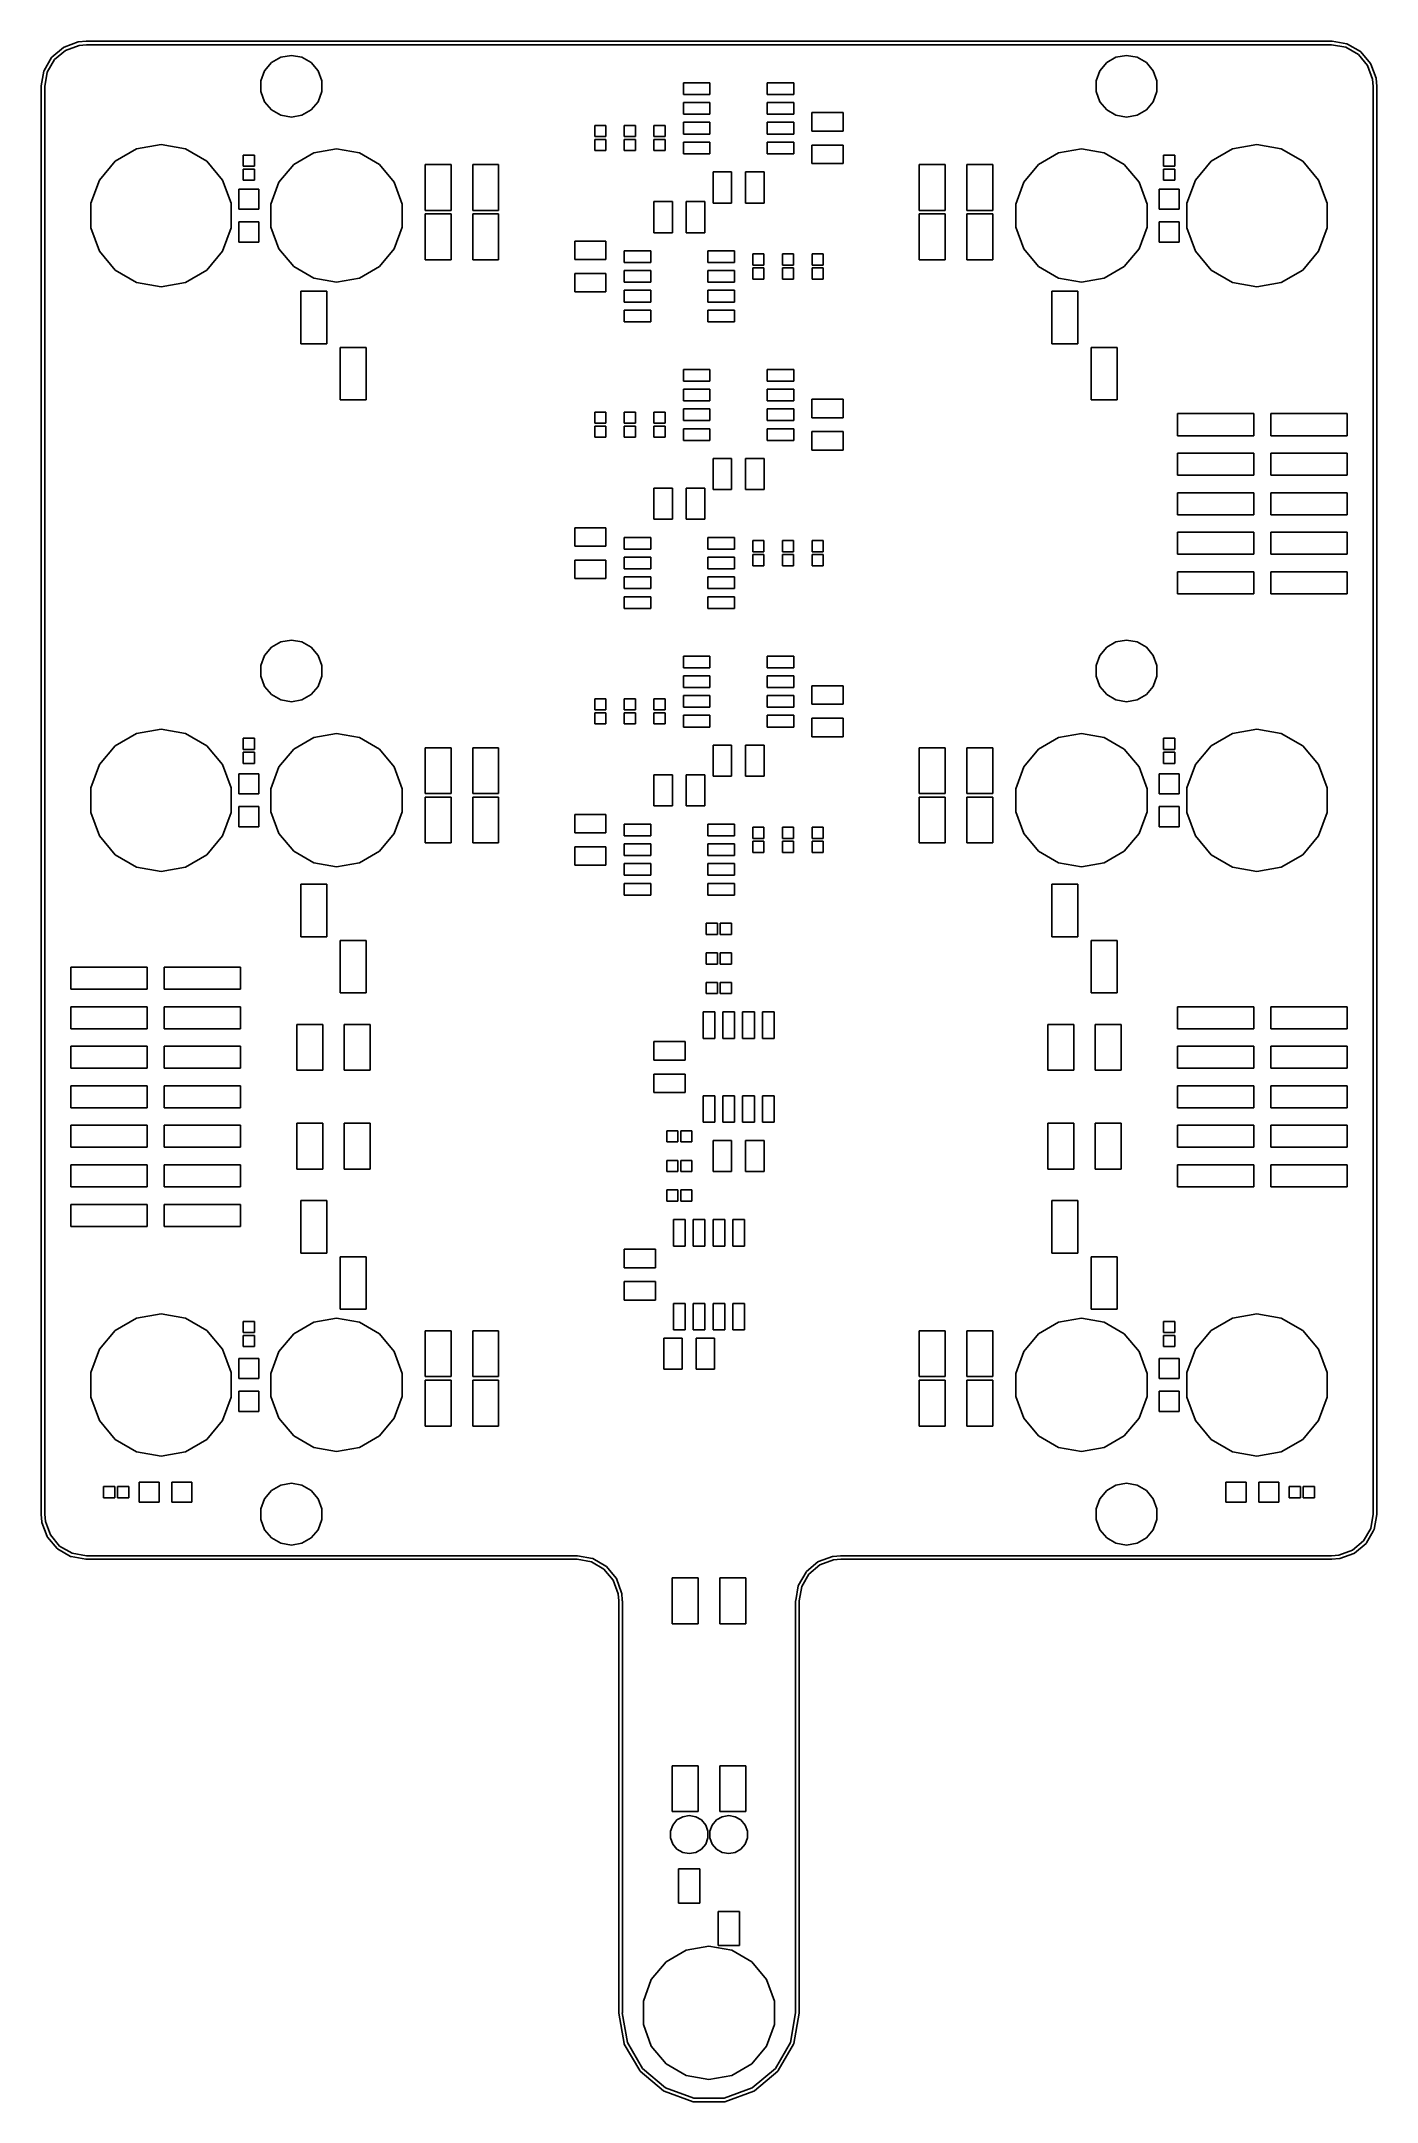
# Model space of a CAD drawing. Extents: x 51 to 137, y -158 to -25.
import ezdxf

# ---------------------------------------------------------------- set-up
doc = ezdxf.new("R2010")
doc.units = 0
doc.header["$MEASUREMENT"] = 0
doc.layers.add('BLACK', color=7, linetype='CONTINUOUS')

msp = doc.modelspace()

# ---------------------------------------------------------------- linework, layer by layer
at = {"layer": 'Black'}
for p, q in [((50.8687, -27.1729), (51.3517, -26.3364)), ((51.5396, -26.4681), (51.0768, -27.2697)), ((51.3517, -26.3364), (51.3772, -26.306)), ((51.3772, -26.306), (52.1172, -25.6851)), ((52.2487, -25.8731), (51.5396, -26.4681)), ((52.1172, -25.6851), (52.1516, -25.6652)), ((52.1516, -25.6652), (53.0592, -25.3348)), ((53.1233, -25.5548), (52.2487, -25.8731)), ((53.0592, -25.3348), (53.0739, -25.3323)), ((53.0739, -25.3323), (53.0884, -25.3284)), ((53.0884, -25.3284), (53.5713, -25.2861)), ((53.5863, -25.5143), (53.1233, -25.5548)), ((53.5713, -25.2861), (53.5763, -25.2866)), ((53.5763, -25.2866), (53.5813, -25.2857)), ((53.5813, -25.2857), (133.619, -25.2857)), ((133.609, -25.5143), (53.5863, -25.5143)), ((65.4876, -26.6603), (66.0848, -26.3155)), ((66.0848, -26.3155), (66.7639, -26.1957)), ((66.7639, -26.1957), (67.443, -26.3155)), ((67.443, -26.3155), (68.0402, -26.6603)), ((119.158, -26.6603), (119.755, -26.3155)), ((119.755, -26.3155), (120.434, -26.1957)), ((120.434, -26.1957), (121.113, -26.3155)), ((121.113, -26.3155), (121.71, -26.6603)), ((134.531, -25.6768), (133.609, -25.5143)), ((133.619, -25.2857), (133.629, -25.2874)), ((133.629, -25.2874), (133.639, -25.2874)), ((133.639, -25.2874), (134.59, -25.4552)), ((135.332, -26.1396), (134.531, -25.6768)), ((134.59, -25.4552), (134.59, -25.4552)), ((134.59, -25.4552), (134.628, -25.4687)), ((134.628, -25.4687), (135.464, -25.9517)), ((135.927, -26.8487), (135.332, -26.1396)), ((135.464, -25.9517), (135.495, -25.9772)), ((135.495, -25.9772), (136.115, -26.7172)), ((50.6874, -28.1615), (50.8552, -27.2102)), ((50.8552, -27.2102), (50.8687, -27.1729)), ((50.8552, -27.2102), (50.8552, -27.2102)), ((51.0768, -27.2697), (50.9143, -28.1913)), ((64.8085, -27.8365), (65.0444, -27.1885)), ((65.0444, -27.1885), (65.4876, -26.6603)), ((68.0402, -26.6603), (68.4834, -27.1885)), ((68.4834, -27.1885), (68.7193, -27.8365)), ((118.479, -27.8365), (118.714, -27.1885)), ((118.714, -27.1885), (119.158, -26.6603)), ((121.71, -26.6603), (122.154, -27.1885)), ((122.154, -27.1885), (122.389, -27.8365)), ((136.246, -27.7233), (135.927, -26.8487)), ((136.115, -26.7172), (136.135, -26.7516)), ((136.135, -26.7516), (136.466, -27.6592)), ((136.286, -28.1863), (136.246, -27.7233)), ((136.466, -27.6592), (136.468, -27.6739)), ((136.468, -27.6739), (136.472, -27.6884)), ((136.472, -27.6884), (136.514, -28.1713)), ((50.6857, -28.1813), (50.6874, -28.1715)), ((50.6857, -119.921), (50.6857, -28.1813)), ((50.6874, -28.1715), (50.6874, -28.1615)), ((50.9143, -28.1913), (50.9143, -119.916)), ((64.8085, -28.5261), (64.8085, -27.8365)), ((65.0444, -29.1741), (64.8085, -28.5261)), ((68.7193, -28.5261), (68.4834, -29.1741)), ((68.7193, -27.8365), (68.7193, -28.5261)), ((91.9607, -28.7071), (91.9607, -27.9553)), ((91.9607, -27.9553), (93.6625, -27.9553)), ((93.6625, -28.7071), (91.9607, -28.7071)), ((93.6625, -27.9553), (93.6625, -28.7071)), ((97.3455, -28.7071), (97.3455, -27.9553)), ((97.3455, -27.9553), (99.0473, -27.9553)), ((99.0473, -28.7071), (97.3455, -28.7071)), ((99.0473, -27.9553), (99.0473, -28.7071)), ((118.479, -28.5261), (118.479, -27.8365)), ((118.714, -29.1741), (118.479, -28.5261)), ((122.389, -28.5261), (122.154, -29.1741)), ((122.389, -27.8365), (122.389, -28.5261)), ((136.286, -119.911), (136.286, -28.1863)), ((136.514, -28.1713), (136.514, -28.1763)), ((136.514, -28.1763), (136.515, -28.1813)), ((136.515, -28.1813), (136.515, -119.921)), ((65.4876, -29.7023), (65.0444, -29.1741)), ((66.0848, -30.0471), (65.4876, -29.7023)), ((66.7639, -30.1669), (66.0848, -30.0471)), ((67.443, -30.0471), (66.7639, -30.1669)), ((68.0402, -29.7023), (67.443, -30.0471)), ((68.4834, -29.1741), (68.0402, -29.7023)), ((91.9607, -29.9771), (91.9607, -29.2253)), ((91.9607, -29.2253), (93.6625, -29.2253)), ((93.6625, -29.9771), (91.9607, -29.9771)), ((93.6625, -29.2253), (93.6625, -29.9771)), ((97.3455, -29.9771), (97.3455, -29.2253)), ((97.3455, -29.2253), (99.0473, -29.2253)), ((99.0473, -29.9771), (97.3455, -29.9771)), ((99.0473, -29.2253), (99.0473, -29.9771)), ((100.219, -31.0585), (100.219, -29.8711)), ((100.219, -29.8711), (102.219, -29.8711)), ((102.219, -29.8711), (102.219, -31.0585)), ((119.158, -29.7023), (118.714, -29.1741)), ((119.755, -30.0471), (119.158, -29.7023)), ((120.434, -30.1669), (119.755, -30.0471)), ((121.113, -30.0471), (120.434, -30.1669)), ((121.71, -29.7023), (121.113, -30.0471)), ((122.154, -29.1741), (121.71, -29.7023)), ((86.2533, -31.4173), (86.2533, -30.6959)), ((86.2533, -30.6959), (86.9747, -30.6959)), ((86.9747, -31.4173), (86.2533, -31.4173)), ((86.2533, -32.3165), (86.2533, -31.5951)), ((86.2533, -31.5951), (86.9747, -31.5951)), ((86.9747, -30.6959), (86.9747, -31.4173)), ((86.9747, -31.5951), (86.9747, -32.3165)), ((88.1583, -31.4173), (88.1583, -30.6959)), ((88.1583, -30.6959), (88.8797, -30.6959)), ((88.8797, -31.4173), (88.1583, -31.4173)), ((88.1583, -32.3165), (88.1583, -31.5951)), ((88.1583, -31.5951), (88.8797, -31.5951)), ((88.8797, -30.6959), (88.8797, -31.4173)), ((88.8797, -31.5951), (88.8797, -32.3165)), ((90.0633, -31.4173), (90.0633, -30.6959)), ((90.0633, -30.6959), (90.7847, -30.6959)), ((90.7847, -31.4173), (90.0633, -31.4173)), ((90.0633, -32.3165), (90.0633, -31.5951)), ((90.0633, -31.5951), (90.7847, -31.5951)), ((90.7847, -30.6959), (90.7847, -31.4173)), ((90.7847, -31.5951), (90.7847, -32.3165)), ((91.9607, -31.2471), (91.9607, -30.4953)), ((91.9607, -30.4953), (93.6625, -30.4953)), ((93.6625, -31.2471), (91.9607, -31.2471)), ((91.9607, -32.5171), (91.9607, -31.7653)), ((91.9607, -31.7653), (93.6625, -31.7653)), ((93.6625, -30.4953), (93.6625, -31.2471)), ((93.6625, -31.7653), (93.6625, -32.5171)), ((97.3455, -31.2471), (97.3455, -30.4953)), ((97.3455, -30.4953), (99.0473, -30.4953)), ((99.0473, -31.2471), (97.3455, -31.2471)), ((97.3455, -32.5171), (97.3455, -31.7653)), ((97.3455, -31.7653), (99.0473, -31.7653)), ((99.0473, -30.4953), (99.0473, -31.2471)), ((99.0473, -31.7653), (99.0473, -32.5171)), ((102.219, -31.0585), (100.219, -31.0585)), ((54.4236, -34.2028), (55.4446, -32.9861)), ((55.4446, -32.9861), (56.8202, -32.1919)), ((56.8202, -32.1919), (58.3844, -31.9161)), ((58.3844, -31.9161), (59.9486, -32.1919)), ((59.9486, -32.1919), (61.3242, -32.9861)), ((61.3242, -32.9861), (62.3452, -34.2028)), ((63.6651, -33.3223), (63.6651, -32.6009)), ((63.6651, -32.6009), (64.3865, -32.6009)), ((64.3865, -32.6009), (64.3865, -33.3223)), ((66.9158, -33.2107), (68.2032, -32.4674)), ((68.2032, -32.4674), (69.6671, -32.2093)), ((69.6671, -32.2093), (71.131, -32.4674)), ((71.131, -32.4674), (72.4184, -33.2107)), ((86.9747, -32.3165), (86.2533, -32.3165)), ((88.8797, -32.3165), (88.1583, -32.3165)), ((90.7847, -32.3165), (90.0633, -32.3165)), ((93.6625, -32.5171), (91.9607, -32.5171)), ((99.0473, -32.5171), (97.3455, -32.5171)), ((100.219, -33.1413), (100.219, -31.9539)), ((100.219, -31.9539), (102.219, -31.9539)), ((102.219, -31.9539), (102.219, -33.1413)), ((114.782, -33.2107), (116.069, -32.4674)), ((116.069, -32.4674), (117.533, -32.2093)), ((117.533, -32.2093), (118.997, -32.4674)), ((118.997, -32.4674), (120.284, -33.2107)), ((122.814, -33.3223), (122.814, -32.6009)), ((122.814, -32.6009), (123.536, -32.6009)), ((123.536, -32.6009), (123.536, -33.3223)), ((124.855, -34.2028), (125.876, -32.9861)), ((125.876, -32.9861), (127.252, -32.1919)), ((127.252, -32.1919), (128.816, -31.9161)), ((128.816, -31.9161), (130.38, -32.1919)), ((130.38, -32.1919), (131.756, -32.9861)), ((131.756, -32.9861), (132.777, -34.2028)), ((53.8804, -35.6954), (54.4236, -34.2028)), ((62.3452, -34.2028), (62.8884, -35.6954)), ((64.3865, -33.3223), (63.6651, -33.3223)), ((63.6651, -34.2215), (63.6651, -33.5001)), ((63.6651, -33.5001), (64.3865, -33.5001)), ((64.3865, -34.2215), (63.6651, -34.2215)), ((64.3865, -33.5001), (64.3865, -34.2215)), ((65.4518, -35.7463), (65.9603, -34.3495)), ((65.9603, -34.3495), (66.9158, -33.2107)), ((72.4184, -33.2107), (73.3739, -34.3495)), ((73.3739, -34.3495), (73.8824, -35.7463)), ((75.365, -36.1512), (75.365, -33.2112)), ((75.365, -33.2112), (77.035, -33.2112)), ((77.035, -33.2112), (77.035, -36.1512)), ((78.413, -36.1512), (78.413, -33.2112)), ((78.413, -33.2112), (80.083, -33.2112)), ((80.083, -33.2112), (80.083, -36.1512)), ((93.8689, -35.6813), (93.8689, -33.6811)), ((93.8689, -33.6811), (95.0563, -33.6811)), ((95.0563, -33.6811), (95.0563, -35.6813)), ((95.9517, -35.6813), (95.9517, -33.6811)), ((95.9517, -33.6811), (97.1391, -33.6811)), ((97.1391, -33.6811), (97.1391, -35.6813)), ((102.219, -33.1413), (100.219, -33.1413)), ((107.115, -36.1512), (107.115, -33.2112)), ((107.115, -33.2112), (108.785, -33.2112)), ((108.785, -33.2112), (108.785, -36.1512)), ((110.163, -36.1512), (110.163, -33.2112)), ((110.163, -33.2112), (111.833, -33.2112)), ((111.833, -33.2112), (111.833, -36.1512)), ((113.318, -35.7463), (113.826, -34.3495)), ((113.826, -34.3495), (114.782, -33.2107)), ((120.284, -33.2107), (121.24, -34.3495)), ((121.24, -34.3495), (121.748, -35.7463)), ((123.536, -33.3223), (122.814, -33.3223)), ((122.814, -34.2215), (122.814, -33.5001)), ((122.814, -33.5001), (123.536, -33.5001)), ((123.536, -34.2215), (122.814, -34.2215)), ((123.536, -33.5001), (123.536, -34.2215)), ((124.312, -35.6954), (124.855, -34.2028)), ((132.777, -34.2028), (133.32, -35.6954)), ((53.8804, -37.2838), (53.8804, -35.6954)), ((62.8884, -35.6954), (62.8884, -37.2838)), ((63.3781, -36.0832), (63.3781, -34.7878)), ((63.3781, -34.7878), (64.6735, -34.7878)), ((64.6735, -34.7878), (64.6735, -36.0832)), ((90.0589, -37.5863), (90.0589, -35.5861)), ((90.0589, -35.5861), (91.2463, -35.5861)), ((91.2463, -35.5861), (91.2463, -37.5863)), ((92.1417, -37.5863), (92.1417, -35.5861)), ((92.1417, -35.5861), (93.3291, -35.5861)), ((93.3291, -35.5861), (93.3291, -37.5863)), ((95.0563, -35.6813), (93.8689, -35.6813)), ((97.1391, -35.6813), (95.9517, -35.6813)), ((122.527, -36.0832), (122.527, -34.7878)), ((122.527, -34.7878), (123.823, -34.7878)), ((123.823, -34.7878), (123.823, -36.0832)), ((124.312, -37.2838), (124.312, -35.6954)), ((133.32, -35.6954), (133.32, -37.2838)), ((64.6735, -36.0832), (63.3781, -36.0832)), ((63.3781, -38.1914), (63.3781, -36.896)), ((63.3781, -36.896), (64.6735, -36.896)), ((64.6735, -36.896), (64.6735, -38.1914)), ((65.4518, -37.2329), (65.4518, -35.7463)), ((73.8824, -35.7463), (73.8824, -37.2329)), ((77.035, -36.1512), (75.365, -36.1512)), ((75.365, -39.3262), (75.365, -36.3862)), ((75.365, -36.3862), (77.035, -36.3862)), ((77.035, -36.3862), (77.035, -39.3262)), ((80.083, -36.1512), (78.413, -36.1512)), ((78.413, -39.3262), (78.413, -36.3862)), ((78.413, -36.3862), (80.083, -36.3862)), ((80.083, -36.3862), (80.083, -39.3262)), ((108.785, -36.1512), (107.115, -36.1512)), ((107.115, -39.3262), (107.115, -36.3862)), ((107.115, -36.3862), (108.785, -36.3862)), ((108.785, -36.3862), (108.785, -39.3262)), ((111.833, -36.1512), (110.163, -36.1512)), ((110.163, -39.3262), (110.163, -36.3862)), ((110.163, -36.3862), (111.833, -36.3862)), ((111.833, -36.3862), (111.833, -39.3262)), ((113.318, -37.2329), (113.318, -35.7463)), ((121.748, -35.7463), (121.748, -37.2329)), ((123.823, -36.0832), (122.527, -36.0832)), ((122.527, -38.1914), (122.527, -36.896)), ((122.527, -36.896), (123.823, -36.896)), ((123.823, -36.896), (123.823, -38.1914)), ((54.4236, -38.7764), (53.8804, -37.2838)), ((62.8884, -37.2838), (62.3452, -38.7764)), ((64.6735, -38.1914), (63.3781, -38.1914)), ((65.9603, -38.6297), (65.4518, -37.2329)), ((73.8824, -37.2329), (73.3739, -38.6297)), ((84.9789, -39.3135), (84.9789, -38.1261)), ((84.9789, -38.1261), (86.9791, -38.1261)), ((86.9791, -38.1261), (86.9791, -39.3135)), ((91.2463, -37.5863), (90.0589, -37.5863)), ((93.3291, -37.5863), (92.1417, -37.5863)), ((113.826, -38.6297), (113.318, -37.2329)), ((121.748, -37.2329), (121.24, -38.6297)), ((123.823, -38.1914), (122.527, -38.1914)), ((124.855, -38.7764), (124.312, -37.2838)), ((133.32, -37.2838), (132.777, -38.7764)), ((55.4446, -39.9931), (54.4236, -38.7764)), ((62.3452, -38.7764), (61.3242, -39.9931)), ((66.9158, -39.7685), (65.9603, -38.6297)), ((73.3739, -38.6297), (72.4184, -39.7685)), ((77.035, -39.3262), (75.365, -39.3262)), ((80.083, -39.3262), (78.413, -39.3262)), ((86.9791, -39.3135), (84.9789, -39.3135)), ((88.1507, -39.5021), (88.1507, -38.7503)), ((88.1507, -38.7503), (89.8525, -38.7503)), ((89.8525, -39.5021), (88.1507, -39.5021)), ((89.8525, -38.7503), (89.8525, -39.5021)), ((93.5355, -39.5021), (93.5355, -38.7503)), ((93.5355, -38.7503), (95.2373, -38.7503)), ((95.2373, -39.5021), (93.5355, -39.5021)), ((95.2373, -38.7503), (95.2373, -39.5021)), ((96.4133, -39.6723), (96.4133, -38.9509)), ((96.4133, -38.9509), (97.1347, -38.9509)), ((97.1347, -39.6723), (96.4133, -39.6723)), ((97.1347, -38.9509), (97.1347, -39.6723)), ((98.3183, -39.6723), (98.3183, -38.9509)), ((98.3183, -38.9509), (99.0397, -38.9509)), ((99.0397, -39.6723), (98.3183, -39.6723)), ((99.0397, -38.9509), (99.0397, -39.6723)), ((100.223, -39.6723), (100.223, -38.9509)), ((100.223, -38.9509), (100.945, -38.9509)), ((100.945, -39.6723), (100.223, -39.6723)), ((100.945, -38.9509), (100.945, -39.6723)), ((108.785, -39.3262), (107.115, -39.3262)), ((111.833, -39.3262), (110.163, -39.3262)), ((114.782, -39.7685), (113.826, -38.6297)), ((121.24, -38.6297), (120.284, -39.7685)), ((125.876, -39.9931), (124.855, -38.7764)), ((132.777, -38.7764), (131.756, -39.9931)), ((56.8202, -40.7873), (55.4446, -39.9931)), ((58.3844, -41.0631), (56.8202, -40.7873)), ((59.9486, -40.7873), (58.3844, -41.0631)), ((61.3242, -39.9931), (59.9486, -40.7873)), ((68.2032, -40.5118), (66.9158, -39.7685)), ((69.6671, -40.7699), (68.2032, -40.5118)), ((71.131, -40.5118), (69.6671, -40.7699)), ((72.4184, -39.7685), (71.131, -40.5118)), ((84.9789, -41.3963), (84.9789, -40.2089)), ((84.9789, -40.2089), (86.9791, -40.2089)), ((86.9791, -40.2089), (86.9791, -41.3963)), ((88.1507, -40.7721), (88.1507, -40.0203)), ((88.1507, -40.0203), (89.8525, -40.0203)), ((89.8525, -40.7721), (88.1507, -40.7721)), ((89.8525, -40.0203), (89.8525, -40.7721)), ((93.5355, -40.7721), (93.5355, -40.0203)), ((93.5355, -40.0203), (95.2373, -40.0203)), ((95.2373, -40.7721), (93.5355, -40.7721)), ((95.2373, -40.0203), (95.2373, -40.7721)), ((96.4133, -40.5715), (96.4133, -39.8501)), ((96.4133, -39.8501), (97.1347, -39.8501)), ((97.1347, -40.5715), (96.4133, -40.5715)), ((97.1347, -39.8501), (97.1347, -40.5715)), ((98.3183, -40.5715), (98.3183, -39.8501)), ((98.3183, -39.8501), (99.0397, -39.8501)), ((99.0397, -40.5715), (98.3183, -40.5715)), ((99.0397, -39.8501), (99.0397, -40.5715)), ((100.223, -40.5715), (100.223, -39.8501)), ((100.223, -39.8501), (100.945, -39.8501)), ((100.945, -40.5715), (100.223, -40.5715)), ((100.945, -39.8501), (100.945, -40.5715)), ((116.069, -40.5118), (114.782, -39.7685)), ((117.533, -40.7699), (116.069, -40.5118)), ((118.997, -40.5118), (117.533, -40.7699)), ((120.284, -39.7685), (118.997, -40.5118)), ((127.252, -40.7873), (125.876, -39.9931)), ((128.816, -41.0631), (127.252, -40.7873)), ((130.38, -40.7873), (128.816, -41.0631)), ((131.756, -39.9931), (130.38, -40.7873)), ((67.364, -44.7237), (67.364, -41.3519)), ((67.364, -41.3519), (69.034, -41.3519)), ((69.034, -41.3519), (69.034, -44.7237)), ((86.9791, -41.3963), (84.9789, -41.3963)), ((88.1507, -42.0421), (88.1507, -41.2903)), ((88.1507, -41.2903), (89.8525, -41.2903)), ((89.8525, -42.0421), (88.1507, -42.0421)), ((89.8525, -41.2903), (89.8525, -42.0421)), ((93.5355, -42.0421), (93.5355, -41.2903)), ((93.5355, -41.2903), (95.2373, -41.2903)), ((95.2373, -42.0421), (93.5355, -42.0421)), ((95.2373, -41.2903), (95.2373, -42.0421)), ((115.624, -44.7237), (115.624, -41.3519)), ((115.624, -41.3519), (117.294, -41.3519)), ((117.294, -41.3519), (117.294, -44.7237)), ((88.1507, -43.3121), (88.1507, -42.5603)), ((88.1507, -42.5603), (89.8525, -42.5603)), ((89.8525, -43.3121), (88.1507, -43.3121)), ((89.8525, -42.5603), (89.8525, -43.3121)), ((93.5355, -43.3121), (93.5355, -42.5603)), ((93.5355, -42.5603), (95.2373, -42.5603)), ((95.2373, -43.3121), (93.5355, -43.3121)), ((95.2373, -42.5603), (95.2373, -43.3121)), ((69.034, -44.7237), (67.364, -44.7237)), ((69.904, -48.3305), (69.904, -44.9587)), ((69.904, -44.9587), (71.574, -44.9587)), ((71.574, -44.9587), (71.574, -48.3305)), ((117.294, -44.7237), (115.624, -44.7237)), ((118.164, -48.3305), (118.164, -44.9587)), ((118.164, -44.9587), (119.834, -44.9587)), ((119.834, -44.9587), (119.834, -48.3305)), ((91.9607, -47.1221), (91.9607, -46.3703)), ((91.9607, -46.3703), (93.6625, -46.3703)), ((93.6625, -47.1221), (91.9607, -47.1221)), ((91.9607, -48.3921), (91.9607, -47.6403)), ((91.9607, -47.6403), (93.6625, -47.6403)), ((93.6625, -46.3703), (93.6625, -47.1221)), ((93.6625, -47.6403), (93.6625, -48.3921)), ((97.3455, -47.1221), (97.3455, -46.3703)), ((97.3455, -46.3703), (99.0473, -46.3703)), ((99.0473, -47.1221), (97.3455, -47.1221)), ((97.3455, -48.3921), (97.3455, -47.6403)), ((97.3455, -47.6403), (99.0473, -47.6403)), ((99.0473, -46.3703), (99.0473, -47.1221)), ((99.0473, -47.6403), (99.0473, -48.3921)), ((71.574, -48.3305), (69.904, -48.3305)), ((93.6625, -48.3921), (91.9607, -48.3921)), ((91.9607, -49.6621), (91.9607, -48.9103)), ((91.9607, -48.9103), (93.6625, -48.9103)), ((93.6625, -48.9103), (93.6625, -49.6621)), ((99.0473, -48.3921), (97.3455, -48.3921)), ((97.3455, -49.6621), (97.3455, -48.9103)), ((97.3455, -48.9103), (99.0473, -48.9103)), ((99.0473, -48.9103), (99.0473, -49.6621)), ((100.219, -49.4735), (100.219, -48.2861)), ((100.219, -48.2861), (102.219, -48.2861)), ((102.219, -48.2861), (102.219, -49.4735)), ((119.834, -48.3305), (118.164, -48.3305)), ((86.2533, -49.8323), (86.2533, -49.1109)), ((86.2533, -49.1109), (86.9747, -49.1109)), ((86.9747, -49.8323), (86.2533, -49.8323)), ((86.2533, -50.7315), (86.2533, -50.0101)), ((86.2533, -50.0101), (86.9747, -50.0101)), ((86.9747, -49.1109), (86.9747, -49.8323)), ((86.9747, -50.0101), (86.9747, -50.7315)), ((88.1583, -49.8323), (88.1583, -49.1109)), ((88.1583, -49.1109), (88.8797, -49.1109)), ((88.8797, -49.8323), (88.1583, -49.8323)), ((88.1583, -50.7315), (88.1583, -50.0101)), ((88.1583, -50.0101), (88.8797, -50.0101)), ((88.8797, -49.1109), (88.8797, -49.8323)), ((88.8797, -50.0101), (88.8797, -50.7315)), ((90.0633, -49.8323), (90.0633, -49.1109)), ((90.0633, -49.1109), (90.7847, -49.1109)), ((90.7847, -49.8323), (90.0633, -49.8323)), ((90.0633, -50.7315), (90.0633, -50.0101)), ((90.0633, -50.0101), (90.7847, -50.0101)), ((90.7847, -49.1109), (90.7847, -49.8323)), ((90.7847, -50.0101), (90.7847, -50.7315)), ((93.6625, -49.6621), (91.9607, -49.6621)), ((91.9607, -50.9321), (91.9607, -50.1803)), ((91.9607, -50.1803), (93.6625, -50.1803)), ((93.6625, -50.1803), (93.6625, -50.9321)), ((99.0473, -49.6621), (97.3455, -49.6621)), ((97.3455, -50.9321), (97.3455, -50.1803)), ((97.3455, -50.1803), (99.0473, -50.1803)), ((99.0473, -50.1803), (99.0473, -50.9321)), ((102.219, -49.4735), (100.219, -49.4735)), ((123.714, -50.6292), (123.714, -49.2132)), ((123.714, -49.2132), (128.61, -49.2132)), ((128.61, -49.2132), (128.61, -50.6292)), ((129.708, -50.6292), (129.708, -49.2132)), ((129.708, -49.2132), (134.604, -49.2132)), ((134.604, -49.2132), (134.604, -50.6292)), ((86.9747, -50.7315), (86.2533, -50.7315)), ((88.8797, -50.7315), (88.1583, -50.7315)), ((90.7847, -50.7315), (90.0633, -50.7315)), ((93.6625, -50.9321), (91.9607, -50.9321)), ((99.0473, -50.9321), (97.3455, -50.9321)), ((100.219, -51.5563), (100.219, -50.3689)), ((100.219, -50.3689), (102.219, -50.3689)), ((102.219, -51.5563), (100.219, -51.5563)), ((102.219, -50.3689), (102.219, -51.5563)), ((128.61, -50.6292), (123.714, -50.6292)), ((134.604, -50.6292), (129.708, -50.6292)), ((93.8689, -54.0963), (93.8689, -52.0961)), ((93.8689, -52.0961), (95.0563, -52.0961)), ((95.0563, -52.0961), (95.0563, -54.0963)), ((95.9517, -54.0963), (95.9517, -52.0961)), ((95.9517, -52.0961), (97.1391, -52.0961)), ((97.1391, -52.0961), (97.1391, -54.0963)), ((123.714, -53.1692), (123.714, -51.7532)), ((123.714, -51.7532), (128.61, -51.7532)), ((128.61, -51.7532), (128.61, -53.1692)), ((129.708, -53.1692), (129.708, -51.7532)), ((129.708, -51.7532), (134.604, -51.7532)), ((134.604, -51.7532), (134.604, -53.1692)), ((90.0589, -56.0013), (90.0589, -54.0011)), ((90.0589, -54.0011), (91.2463, -54.0011)), ((91.2463, -54.0011), (91.2463, -56.0013)), ((92.1417, -56.0013), (92.1417, -54.0011)), ((92.1417, -54.0011), (93.3291, -54.0011)), ((93.3291, -54.0011), (93.3291, -56.0013)), ((95.0563, -54.0963), (93.8689, -54.0963)), ((97.1391, -54.0963), (95.9517, -54.0963)), ((128.61, -53.1692), (123.714, -53.1692)), ((134.604, -53.1692), (129.708, -53.1692)), ((123.714, -55.7092), (123.714, -54.2932)), ((123.714, -54.2932), (128.61, -54.2932)), ((128.61, -54.2932), (128.61, -55.7092)), ((129.708, -55.7092), (129.708, -54.2932)), ((129.708, -54.2932), (134.604, -54.2932)), ((134.604, -54.2932), (134.604, -55.7092)), ((84.9789, -57.7285), (84.9789, -56.5411)), ((84.9789, -56.5411), (86.9791, -56.5411)), ((86.9791, -56.5411), (86.9791, -57.7285)), ((91.2463, -56.0013), (90.0589, -56.0013)), ((93.3291, -56.0013), (92.1417, -56.0013)), ((128.61, -55.7092), (123.714, -55.7092)), ((123.714, -58.2492), (123.714, -56.8332)), ((123.714, -56.8332), (128.61, -56.8332)), ((128.61, -56.8332), (128.61, -58.2492)), ((134.604, -55.7092), (129.708, -55.7092)), ((129.708, -58.2492), (129.708, -56.8332)), ((129.708, -56.8332), (134.604, -56.8332)), ((134.604, -56.8332), (134.604, -58.2492)), ((86.9791, -57.7285), (84.9789, -57.7285)), ((88.1507, -57.9171), (88.1507, -57.1653)), ((88.1507, -57.1653), (89.8525, -57.1653)), ((89.8525, -57.9171), (88.1507, -57.9171)), ((89.8525, -57.1653), (89.8525, -57.9171)), ((93.5355, -57.9171), (93.5355, -57.1653)), ((93.5355, -57.1653), (95.2373, -57.1653)), ((95.2373, -57.9171), (93.5355, -57.9171)), ((95.2373, -57.1653), (95.2373, -57.9171)), ((96.4133, -58.0873), (96.4133, -57.3659)), ((96.4133, -57.3659), (97.1347, -57.3659)), ((97.1347, -58.0873), (96.4133, -58.0873)), ((97.1347, -57.3659), (97.1347, -58.0873)), ((98.3183, -58.0873), (98.3183, -57.3659)), ((98.3183, -57.3659), (99.0397, -57.3659)), ((99.0397, -58.0873), (98.3183, -58.0873)), ((99.0397, -57.3659), (99.0397, -58.0873)), ((100.223, -58.0873), (100.223, -57.3659)), ((100.223, -57.3659), (100.945, -57.3659)), ((100.945, -58.0873), (100.223, -58.0873)), ((100.945, -57.3659), (100.945, -58.0873)), ((84.9789, -59.8113), (84.9789, -58.6239)), ((84.9789, -58.6239), (86.9791, -58.6239)), ((86.9791, -58.6239), (86.9791, -59.8113)), ((88.1507, -59.1871), (88.1507, -58.4353)), ((88.1507, -58.4353), (89.8525, -58.4353)), ((89.8525, -59.1871), (88.1507, -59.1871)), ((89.8525, -58.4353), (89.8525, -59.1871)), ((93.5355, -59.1871), (93.5355, -58.4353)), ((93.5355, -58.4353), (95.2373, -58.4353)), ((95.2373, -59.1871), (93.5355, -59.1871)), ((95.2373, -58.4353), (95.2373, -59.1871)), ((96.4133, -58.9865), (96.4133, -58.2651)), ((96.4133, -58.2651), (97.1347, -58.2651)), ((97.1347, -58.9865), (96.4133, -58.9865)), ((97.1347, -58.2651), (97.1347, -58.9865)), ((98.3183, -58.9865), (98.3183, -58.2651)), ((98.3183, -58.2651), (99.0397, -58.2651)), ((99.0397, -58.9865), (98.3183, -58.9865)), ((99.0397, -58.2651), (99.0397, -58.9865)), ((100.223, -58.9865), (100.223, -58.2651)), ((100.223, -58.2651), (100.945, -58.2651)), ((100.945, -58.9865), (100.223, -58.9865)), ((100.945, -58.2651), (100.945, -58.9865)), ((128.61, -58.2492), (123.714, -58.2492)), ((123.714, -60.7892), (123.714, -59.3732)), ((123.714, -59.3732), (128.61, -59.3732)), ((128.61, -59.3732), (128.61, -60.7892)), ((134.604, -58.2492), (129.708, -58.2492)), ((129.708, -60.7892), (129.708, -59.3732)), ((129.708, -59.3732), (134.604, -59.3732)), ((134.604, -59.3732), (134.604, -60.7892)), ((86.9791, -59.8113), (84.9789, -59.8113)), ((88.1507, -60.4571), (88.1507, -59.7053)), ((88.1507, -59.7053), (89.8525, -59.7053)), ((89.8525, -60.4571), (88.1507, -60.4571)), ((89.8525, -59.7053), (89.8525, -60.4571)), ((93.5355, -60.4571), (93.5355, -59.7053)), ((93.5355, -59.7053), (95.2373, -59.7053)), ((95.2373, -60.4571), (93.5355, -60.4571)), ((95.2373, -59.7053), (95.2373, -60.4571)), ((128.61, -60.7892), (123.714, -60.7892)), ((134.604, -60.7892), (129.708, -60.7892)), ((88.1507, -61.7271), (88.1507, -60.9753)), ((88.1507, -60.9753), (89.8525, -60.9753)), ((89.8525, -61.7271), (88.1507, -61.7271)), ((89.8525, -60.9753), (89.8525, -61.7271)), ((93.5355, -61.7271), (93.5355, -60.9753)), ((93.5355, -60.9753), (95.2373, -60.9753)), ((95.2373, -61.7271), (93.5355, -61.7271)), ((95.2373, -60.9753), (95.2373, -61.7271)), ((64.8085, -65.398), (65.0444, -64.75)), ((65.0444, -64.75), (65.4876, -64.2218)), ((65.4876, -64.2218), (66.0848, -63.877)), ((66.0848, -63.877), (66.7639, -63.7572)), ((66.7639, -63.7572), (67.443, -63.877)), ((67.443, -63.877), (68.0402, -64.2218)), ((68.0402, -64.2218), (68.4834, -64.75)), ((68.4834, -64.75), (68.7193, -65.398)), ((91.9607, -65.5371), (91.9607, -64.7853)), ((91.9607, -64.7853), (93.6625, -64.7853)), ((93.6625, -64.7853), (93.6625, -65.5371)), ((97.3455, -65.5371), (97.3455, -64.7853)), ((97.3455, -64.7853), (99.0473, -64.7853)), ((99.0473, -64.7853), (99.0473, -65.5371)), ((118.479, -65.398), (118.714, -64.75)), ((118.714, -64.75), (119.158, -64.2218)), ((119.158, -64.2218), (119.755, -63.877)), ((119.755, -63.877), (120.434, -63.7572)), ((120.434, -63.7572), (121.113, -63.877)), ((121.113, -63.877), (121.71, -64.2218)), ((121.71, -64.2218), (122.154, -64.75)), ((122.154, -64.75), (122.389, -65.398)), ((64.8085, -66.0876), (64.8085, -65.398)), ((65.0444, -66.7356), (64.8085, -66.0876)), ((68.7193, -66.0876), (68.4834, -66.7356)), ((68.7193, -65.398), (68.7193, -66.0876)), ((93.6625, -65.5371), (91.9607, -65.5371)), ((91.9607, -66.8071), (91.9607, -66.0553)), ((91.9607, -66.0553), (93.6625, -66.0553)), ((93.6625, -66.0553), (93.6625, -66.8071)), ((99.0473, -65.5371), (97.3455, -65.5371)), ((97.3455, -66.8071), (97.3455, -66.0553)), ((97.3455, -66.0553), (99.0473, -66.0553)), ((99.0473, -66.0553), (99.0473, -66.8071)), ((118.479, -66.0876), (118.479, -65.398)), ((118.714, -66.7356), (118.479, -66.0876)), ((122.389, -66.0876), (122.154, -66.7356)), ((122.389, -65.398), (122.389, -66.0876)), ((65.4876, -67.2638), (65.0444, -66.7356)), ((66.0848, -67.6086), (65.4876, -67.2638)), ((68.0402, -67.2638), (67.443, -67.6086)), ((68.4834, -66.7356), (68.0402, -67.2638)), ((93.6625, -66.8071), (91.9607, -66.8071)), ((91.9607, -68.0771), (91.9607, -67.3253)), ((91.9607, -67.3253), (93.6625, -67.3253)), ((93.6625, -67.3253), (93.6625, -68.0771)), ((99.0473, -66.8071), (97.3455, -66.8071)), ((97.3455, -68.0771), (97.3455, -67.3253)), ((97.3455, -67.3253), (99.0473, -67.3253)), ((99.0473, -67.3253), (99.0473, -68.0771)), ((100.219, -67.8885), (100.219, -66.7011)), ((100.219, -66.7011), (102.219, -66.7011)), ((102.219, -66.7011), (102.219, -67.8885)), ((119.158, -67.2638), (118.714, -66.7356)), ((119.755, -67.6086), (119.158, -67.2638)), ((121.71, -67.2638), (121.113, -67.6086)), ((122.154, -66.7356), (121.71, -67.2638)), ((66.7639, -67.7284), (66.0848, -67.6086)), ((67.443, -67.6086), (66.7639, -67.7284)), ((86.2533, -68.2473), (86.2533, -67.5259)), ((86.2533, -67.5259), (86.9747, -67.5259)), ((86.9747, -68.2473), (86.2533, -68.2473)), ((86.2533, -69.1465), (86.2533, -68.4251)), ((86.2533, -68.4251), (86.9747, -68.4251)), ((86.9747, -67.5259), (86.9747, -68.2473)), ((86.9747, -68.4251), (86.9747, -69.1465)), ((88.1583, -68.2473), (88.1583, -67.5259)), ((88.1583, -67.5259), (88.8797, -67.5259)), ((88.8797, -68.2473), (88.1583, -68.2473)), ((88.1583, -69.1465), (88.1583, -68.4251)), ((88.1583, -68.4251), (88.8797, -68.4251)), ((88.8797, -67.5259), (88.8797, -68.2473)), ((88.8797, -68.4251), (88.8797, -69.1465)), ((90.0633, -68.2473), (90.0633, -67.5259)), ((90.0633, -67.5259), (90.7847, -67.5259)), ((90.7847, -68.2473), (90.0633, -68.2473)), ((90.0633, -69.1465), (90.0633, -68.4251)), ((90.0633, -68.4251), (90.7847, -68.4251)), ((90.7847, -67.5259), (90.7847, -68.2473)), ((90.7847, -68.4251), (90.7847, -69.1465)), ((93.6625, -68.0771), (91.9607, -68.0771)), ((91.9607, -69.3471), (91.9607, -68.5953)), ((91.9607, -68.5953), (93.6625, -68.5953)), ((93.6625, -68.5953), (93.6625, -69.3471)), ((99.0473, -68.0771), (97.3455, -68.0771)), ((97.3455, -69.3471), (97.3455, -68.5953)), ((97.3455, -68.5953), (99.0473, -68.5953)), ((99.0473, -68.5953), (99.0473, -69.3471)), ((102.219, -67.8885), (100.219, -67.8885)), ((100.219, -69.9713), (100.219, -68.7839)), ((100.219, -68.7839), (102.219, -68.7839)), ((102.219, -68.7839), (102.219, -69.9713)), ((120.434, -67.7284), (119.755, -67.6086)), ((121.113, -67.6086), (120.434, -67.7284)), ((55.4446, -70.5477), (56.8202, -69.7535)), ((56.8202, -69.7535), (58.3844, -69.4777)), ((58.3844, -69.4777), (59.9486, -69.7535)), ((59.9486, -69.7535), (61.3242, -70.5477)), ((63.6651, -70.7873), (63.6651, -70.0659)), ((63.6651, -70.0659), (64.3865, -70.0659)), ((64.3865, -70.0659), (64.3865, -70.7873)), ((66.9158, -70.7723), (68.2032, -70.029)), ((68.2032, -70.029), (69.6671, -69.7709)), ((69.6671, -69.7709), (71.131, -70.029)), ((71.131, -70.029), (72.4184, -70.7723)), ((86.9747, -69.1465), (86.2533, -69.1465)), ((88.8797, -69.1465), (88.1583, -69.1465)), ((90.7847, -69.1465), (90.0633, -69.1465)), ((93.6625, -69.3471), (91.9607, -69.3471)), ((99.0473, -69.3471), (97.3455, -69.3471)), ((102.219, -69.9713), (100.219, -69.9713)), ((114.782, -70.7723), (116.069, -70.029)), ((116.069, -70.029), (117.533, -69.7709)), ((117.533, -69.7709), (118.997, -70.029)), ((118.997, -70.029), (120.284, -70.7723)), ((122.814, -70.7873), (122.814, -70.0659)), ((122.814, -70.0659), (123.536, -70.0659)), ((123.536, -70.0659), (123.536, -70.7873)), ((125.876, -70.5477), (127.252, -69.7535)), ((127.252, -69.7535), (128.816, -69.4777)), ((128.816, -69.4777), (130.38, -69.7535)), ((130.38, -69.7535), (131.756, -70.5477)), ((54.4236, -71.7644), (55.4446, -70.5477)), ((61.3242, -70.5477), (62.3452, -71.7644)), ((64.3865, -70.7873), (63.6651, -70.7873)), ((63.6651, -71.6865), (63.6651, -70.9651)), ((63.6651, -70.9651), (64.3865, -70.9651)), ((64.3865, -70.9651), (64.3865, -71.6865)), ((65.9603, -71.9111), (66.9158, -70.7723)), ((72.4184, -70.7723), (73.3739, -71.9111)), ((75.365, -73.6162), (75.365, -70.6762)), ((75.365, -70.6762), (77.035, -70.6762)), ((77.035, -70.6762), (77.035, -73.6162)), ((78.413, -73.6162), (78.413, -70.6762)), ((78.413, -70.6762), (80.083, -70.6762)), ((80.083, -70.6762), (80.083, -73.6162)), ((93.8689, -72.5113), (93.8689, -70.5111)), ((93.8689, -70.5111), (95.0563, -70.5111)), ((95.0563, -70.5111), (95.0563, -72.5113)), ((95.9517, -72.5113), (95.9517, -70.5111)), ((95.9517, -70.5111), (97.1391, -70.5111)), ((97.1391, -70.5111), (97.1391, -72.5113)), ((107.115, -73.6162), (107.115, -70.6762)), ((107.115, -70.6762), (108.785, -70.6762)), ((108.785, -70.6762), (108.785, -73.6162)), ((110.163, -73.6162), (110.163, -70.6762)), ((110.163, -70.6762), (111.833, -70.6762)), ((111.833, -70.6762), (111.833, -73.6162)), ((113.826, -71.9111), (114.782, -70.7723)), ((120.284, -70.7723), (121.24, -71.9111)), ((123.536, -70.7873), (122.814, -70.7873)), ((122.814, -71.6865), (122.814, -70.9651)), ((122.814, -70.9651), (123.536, -70.9651)), ((123.536, -70.9651), (123.536, -71.6865)), ((124.855, -71.7644), (125.876, -70.5477)), ((131.756, -70.5477), (132.777, -71.7644)), ((53.8804, -73.257), (54.4236, -71.7644)), ((62.3452, -71.7644), (62.8884, -73.257)), ((63.3781, -73.6448), (63.3781, -72.3494)), ((63.3781, -72.3494), (64.6735, -72.3494)), ((64.3865, -71.6865), (63.6651, -71.6865)), ((64.6735, -72.3494), (64.6735, -73.6448)), ((65.4518, -73.3079), (65.9603, -71.9111)), ((73.3739, -71.9111), (73.8824, -73.3079)), ((90.0589, -74.4163), (90.0589, -72.4161)), ((90.0589, -72.4161), (91.2463, -72.4161)), ((91.2463, -72.4161), (91.2463, -74.4163)), ((92.1417, -74.4163), (92.1417, -72.4161)), ((92.1417, -72.4161), (93.3291, -72.4161)), ((93.3291, -72.4161), (93.3291, -74.4163)), ((95.0563, -72.5113), (93.8689, -72.5113)), ((97.1391, -72.5113), (95.9517, -72.5113)), ((113.318, -73.3079), (113.826, -71.9111)), ((121.24, -71.9111), (121.748, -73.3079)), ((122.527, -73.6448), (122.527, -72.3494)), ((122.527, -72.3494), (123.823, -72.3494)), ((123.536, -71.6865), (122.814, -71.6865)), ((123.823, -72.3494), (123.823, -73.6448)), ((124.312, -73.257), (124.855, -71.7644)), ((132.777, -71.7644), (133.32, -73.257)), ((53.8804, -74.8454), (53.8804, -73.257)), ((62.8884, -73.257), (62.8884, -74.8454)), ((64.6735, -73.6448), (63.3781, -73.6448)), ((65.4518, -74.7945), (65.4518, -73.3079)), ((73.8824, -73.3079), (73.8824, -74.7945)), ((77.035, -73.6162), (75.365, -73.6162)), ((75.365, -76.7912), (75.365, -73.8512)), ((75.365, -73.8512), (77.035, -73.8512)), ((77.035, -73.8512), (77.035, -76.7912)), ((80.083, -73.6162), (78.413, -73.6162)), ((78.413, -76.7912), (78.413, -73.8512)), ((78.413, -73.8512), (80.083, -73.8512)), ((80.083, -73.8512), (80.083, -76.7912)), ((108.785, -73.6162), (107.115, -73.6162)), ((107.115, -76.7912), (107.115, -73.8512)), ((107.115, -73.8512), (108.785, -73.8512)), ((108.785, -73.8512), (108.785, -76.7912)), ((111.833, -73.6162), (110.163, -73.6162)), ((110.163, -76.7912), (110.163, -73.8512)), ((110.163, -73.8512), (111.833, -73.8512)), ((111.833, -73.8512), (111.833, -76.7912)), ((113.318, -74.7945), (113.318, -73.3079)), ((121.748, -73.3079), (121.748, -74.7945)), ((123.823, -73.6448), (122.527, -73.6448)), ((124.312, -74.8454), (124.312, -73.257)), ((133.32, -73.257), (133.32, -74.8454)), ((54.4236, -76.338), (53.8804, -74.8454)), ((62.8884, -74.8454), (62.3452, -76.338)), ((63.3781, -75.753), (63.3781, -74.4576)), ((63.3781, -74.4576), (64.6735, -74.4576)), ((64.6735, -74.4576), (64.6735, -75.753)), ((65.9603, -76.1913), (65.4518, -74.7945)), ((73.8824, -74.7945), (73.3739, -76.1913)), ((84.9789, -76.1435), (84.9789, -74.9561)), ((84.9789, -74.9561), (86.9791, -74.9561)), ((86.9791, -74.9561), (86.9791, -76.1435)), ((91.2463, -74.4163), (90.0589, -74.4163)), ((93.3291, -74.4163), (92.1417, -74.4163)), ((113.826, -76.1913), (113.318, -74.7945)), ((121.748, -74.7945), (121.24, -76.1913)), ((122.527, -75.753), (122.527, -74.4576)), ((122.527, -74.4576), (123.823, -74.4576)), ((123.823, -74.4576), (123.823, -75.753)), ((124.855, -76.338), (124.312, -74.8454)), ((133.32, -74.8454), (132.777, -76.338)), ((55.4446, -77.5547), (54.4236, -76.338)), ((62.3452, -76.338), (61.3242, -77.5547)), ((64.6735, -75.753), (63.3781, -75.753)), ((66.9158, -77.3301), (65.9603, -76.1913)), ((73.3739, -76.1913), (72.4184, -77.3301)), ((86.9791, -76.1435), (84.9789, -76.1435)), ((88.1507, -76.3321), (88.1507, -75.5803)), ((88.1507, -75.5803), (89.8525, -75.5803)), ((89.8525, -76.3321), (88.1507, -76.3321)), ((89.8525, -75.5803), (89.8525, -76.3321)), ((93.5355, -76.3321), (93.5355, -75.5803)), ((93.5355, -75.5803), (95.2373, -75.5803)), ((95.2373, -76.3321), (93.5355, -76.3321)), ((95.2373, -75.5803), (95.2373, -76.3321)), ((96.4133, -76.5023), (96.4133, -75.7809)), ((96.4133, -75.7809), (97.1347, -75.7809)), ((97.1347, -76.5023), (96.4133, -76.5023)), ((96.4133, -77.4015), (96.4133, -76.6801)), ((96.4133, -76.6801), (97.1347, -76.6801)), ((97.1347, -75.7809), (97.1347, -76.5023)), ((97.1347, -76.6801), (97.1347, -77.4015)), ((98.3183, -76.5023), (98.3183, -75.7809)), ((98.3183, -75.7809), (99.0397, -75.7809)), ((99.0397, -76.5023), (98.3183, -76.5023)), ((98.3183, -77.4015), (98.3183, -76.6801)), ((98.3183, -76.6801), (99.0397, -76.6801)), ((99.0397, -75.7809), (99.0397, -76.5023)), ((99.0397, -76.6801), (99.0397, -77.4015)), ((100.223, -76.5023), (100.223, -75.7809)), ((100.223, -75.7809), (100.945, -75.7809)), ((100.945, -76.5023), (100.223, -76.5023)), ((100.223, -77.4015), (100.223, -76.6801)), ((100.223, -76.6801), (100.945, -76.6801)), ((100.945, -75.7809), (100.945, -76.5023)), ((100.945, -76.6801), (100.945, -77.4015)), ((114.782, -77.3301), (113.826, -76.1913)), ((121.24, -76.1913), (120.284, -77.3301)), ((123.823, -75.753), (122.527, -75.753)), ((125.876, -77.5547), (124.855, -76.338)), ((132.777, -76.338), (131.756, -77.5547)), ((56.8202, -78.3489), (55.4446, -77.5547)), ((61.3242, -77.5547), (59.9486, -78.3489)), ((68.2032, -78.0734), (66.9158, -77.3301)), ((69.6671, -78.3315), (68.2032, -78.0734)), ((71.131, -78.0734), (69.6671, -78.3315)), ((72.4184, -77.3301), (71.131, -78.0734)), ((77.035, -76.7912), (75.365, -76.7912)), ((80.083, -76.7912), (78.413, -76.7912)), ((84.9789, -78.2263), (84.9789, -77.0389)), ((84.9789, -77.0389), (86.9791, -77.0389)), ((86.9791, -77.0389), (86.9791, -78.2263)), ((88.1507, -77.6021), (88.1507, -76.8503)), ((88.1507, -76.8503), (89.8525, -76.8503)), ((89.8525, -77.6021), (88.1507, -77.6021)), ((89.8525, -76.8503), (89.8525, -77.6021)), ((93.5355, -77.6021), (93.5355, -76.8503)), ((93.5355, -76.8503), (95.2373, -76.8503)), ((95.2373, -77.6021), (93.5355, -77.6021)), ((95.2373, -76.8503), (95.2373, -77.6021)), ((97.1347, -77.4015), (96.4133, -77.4015)), ((99.0397, -77.4015), (98.3183, -77.4015)), ((100.945, -77.4015), (100.223, -77.4015)), ((108.785, -76.7912), (107.115, -76.7912)), ((111.833, -76.7912), (110.163, -76.7912)), ((116.069, -78.0734), (114.782, -77.3301)), ((117.533, -78.3315), (116.069, -78.0734)), ((118.997, -78.0734), (117.533, -78.3315)), ((120.284, -77.3301), (118.997, -78.0734)), ((127.252, -78.3489), (125.876, -77.5547)), ((131.756, -77.5547), (130.38, -78.3489)), ((58.3844, -78.6247), (56.8202, -78.3489)), ((59.9486, -78.3489), (58.3844, -78.6247)), ((86.9791, -78.2263), (84.9789, -78.2263)), ((88.1507, -78.8721), (88.1507, -78.1203)), ((88.1507, -78.1203), (89.8525, -78.1203)), ((89.8525, -78.8721), (88.1507, -78.8721)), ((88.1507, -80.1421), (88.1507, -79.3903)), ((88.1507, -79.3903), (89.8525, -79.3903)), ((89.8525, -78.1203), (89.8525, -78.8721)), ((89.8525, -79.3903), (89.8525, -80.1421)), ((93.5355, -78.8721), (93.5355, -78.1203)), ((93.5355, -78.1203), (95.2373, -78.1203)), ((95.2373, -78.8721), (93.5355, -78.8721)), ((93.5355, -80.1421), (93.5355, -79.3903)), ((93.5355, -79.3903), (95.2373, -79.3903)), ((95.2373, -78.1203), (95.2373, -78.8721)), ((95.2373, -79.3903), (95.2373, -80.1421)), ((128.816, -78.6247), (127.252, -78.3489)), ((130.38, -78.3489), (128.816, -78.6247)), ((67.364, -82.8237), (67.364, -79.4519)), ((67.364, -79.4519), (69.034, -79.4519)), ((69.034, -79.4519), (69.034, -82.8237)), ((89.8525, -80.1421), (88.1507, -80.1421)), ((95.2373, -80.1421), (93.5355, -80.1421)), ((115.624, -82.8237), (115.624, -79.4519)), ((115.624, -79.4519), (117.294, -79.4519)), ((117.294, -79.4519), (117.294, -82.8237)), ((93.4237, -82.6669), (93.4237, -81.9455)), ((93.4237, -81.9455), (94.1451, -81.9455)), ((94.1451, -81.9455), (94.1451, -82.6669)), ((94.3229, -82.6669), (94.3229, -81.9455)), ((94.3229, -81.9455), (95.0443, -81.9455)), ((95.0443, -81.9455), (95.0443, -82.6669)), ((69.034, -82.8237), (67.364, -82.8237)), ((69.904, -86.4305), (69.904, -83.0587)), ((69.904, -83.0587), (71.574, -83.0587)), ((71.574, -83.0587), (71.574, -86.4305)), ((94.1451, -82.6669), (93.4237, -82.6669)), ((95.0443, -82.6669), (94.3229, -82.6669)), ((117.294, -82.8237), (115.624, -82.8237)), ((118.164, -86.4305), (118.164, -83.0587)), ((118.164, -83.0587), (119.834, -83.0587)), ((119.834, -83.0587), (119.834, -86.4305)), ((93.4237, -84.5719), (93.4237, -83.8505)), ((93.4237, -83.8505), (94.1451, -83.8505)), ((94.1451, -84.5719), (93.4237, -84.5719)), ((94.1451, -83.8505), (94.1451, -84.5719)), ((94.3229, -84.5719), (94.3229, -83.8505)), ((94.3229, -83.8505), (95.0443, -83.8505)), ((95.0443, -84.5719), (94.3229, -84.5719)), ((95.0443, -83.8505), (95.0443, -84.5719)), ((52.5939, -86.1892), (52.5939, -84.7732)), ((52.5939, -84.7732), (57.4897, -84.7732)), ((57.4897, -84.7732), (57.4897, -86.1892)), ((58.5883, -86.1892), (58.5883, -84.7732)), ((58.5883, -84.7732), (63.4841, -84.7732)), ((63.4841, -84.7732), (63.4841, -86.1892)), ((93.4237, -86.4769), (93.4237, -85.7555)), ((93.4237, -85.7555), (94.1451, -85.7555)), ((94.1451, -85.7555), (94.1451, -86.4769)), ((94.3229, -86.4769), (94.3229, -85.7555)), ((94.3229, -85.7555), (95.0443, -85.7555)), ((95.0443, -85.7555), (95.0443, -86.4769)), ((57.4897, -86.1892), (52.5939, -86.1892)), ((52.5939, -88.7292), (52.5939, -87.3132)), ((52.5939, -87.3132), (57.4897, -87.3132)), ((57.4897, -87.3132), (57.4897, -88.7292)), ((63.4841, -86.1892), (58.5883, -86.1892)), ((58.5883, -88.7292), (58.5883, -87.3132)), ((58.5883, -87.3132), (63.4841, -87.3132)), ((63.4841, -87.3132), (63.4841, -88.7292)), ((71.574, -86.4305), (69.904, -86.4305)), ((94.1451, -86.4769), (93.4237, -86.4769)), ((95.0443, -86.4769), (94.3229, -86.4769)), ((119.834, -86.4305), (118.164, -86.4305)), ((123.714, -88.7292), (123.714, -87.3132)), ((123.714, -87.3132), (128.61, -87.3132)), ((128.61, -87.3132), (128.61, -88.7292)), ((129.708, -88.7292), (129.708, -87.3132)), ((129.708, -87.3132), (134.604, -87.3132)), ((134.604, -87.3132), (134.604, -88.7292)), ((67.11, -91.3962), (67.11, -88.4562)), ((67.11, -88.4562), (68.78, -88.4562)), ((68.78, -88.4562), (68.78, -91.3962)), ((70.158, -91.3962), (70.158, -88.4562)), ((70.158, -88.4562), (71.828, -88.4562)), ((71.828, -88.4562), (71.828, -91.3962)), ((93.2231, -89.3547), (93.2231, -87.6529)), ((93.2231, -87.6529), (93.9749, -87.6529)), ((93.9749, -87.6529), (93.9749, -89.3547)), ((94.4931, -89.3547), (94.4931, -87.6529)), ((94.4931, -87.6529), (95.2449, -87.6529)), ((95.2449, -87.6529), (95.2449, -89.3547)), ((95.7631, -89.3547), (95.7631, -87.6529)), ((95.7631, -87.6529), (96.5149, -87.6529)), ((96.5149, -87.6529), (96.5149, -89.3547)), ((97.0331, -89.3547), (97.0331, -87.6529)), ((97.0331, -87.6529), (97.7849, -87.6529)), ((97.7849, -87.6529), (97.7849, -89.3547)), ((115.37, -91.3962), (115.37, -88.4562)), ((115.37, -88.4562), (117.04, -88.4562)), ((117.04, -88.4562), (117.04, -91.3962)), ((118.418, -91.3962), (118.418, -88.4562)), ((118.418, -88.4562), (120.088, -88.4562)), ((120.088, -88.4562), (120.088, -91.3962)), ((57.4897, -88.7292), (52.5939, -88.7292)), ((52.5939, -91.2692), (52.5939, -89.8532)), ((52.5939, -89.8532), (57.4897, -89.8532)), ((57.4897, -89.8532), (57.4897, -91.2692)), ((63.4841, -88.7292), (58.5883, -88.7292)), ((58.5883, -91.2692), (58.5883, -89.8532)), ((58.5883, -89.8532), (63.4841, -89.8532)), ((63.4841, -89.8532), (63.4841, -91.2692)), ((90.0589, -90.7485), (90.0589, -89.5611)), ((90.0589, -89.5611), (92.0591, -89.5611)), ((92.0591, -89.5611), (92.0591, -90.7485)), ((93.9749, -89.3547), (93.2231, -89.3547)), ((95.2449, -89.3547), (94.4931, -89.3547)), ((96.5149, -89.3547), (95.7631, -89.3547)), ((97.7849, -89.3547), (97.0331, -89.3547)), ((128.61, -88.7292), (123.714, -88.7292)), ((123.714, -91.2692), (123.714, -89.8532)), ((123.714, -89.8532), (128.61, -89.8532)), ((128.61, -89.8532), (128.61, -91.2692)), ((134.604, -88.7292), (129.708, -88.7292)), ((129.708, -91.2692), (129.708, -89.8532)), ((129.708, -89.8532), (134.604, -89.8532)), ((134.604, -89.8532), (134.604, -91.2692)), ((57.4897, -91.2692), (52.5939, -91.2692)), ((63.4841, -91.2692), (58.5883, -91.2692)), ((92.0591, -90.7485), (90.0589, -90.7485)), ((128.61, -91.2692), (123.714, -91.2692)), ((134.604, -91.2692), (129.708, -91.2692)), ((52.5939, -93.8092), (52.5939, -92.3932)), ((52.5939, -92.3932), (57.4897, -92.3932)), ((57.4897, -92.3932), (57.4897, -93.8092)), ((58.5883, -93.8092), (58.5883, -92.3932)), ((58.5883, -92.3932), (63.4841, -92.3932)), ((63.4841, -92.3932), (63.4841, -93.8092)), ((68.78, -91.3962), (67.11, -91.3962)), ((71.828, -91.3962), (70.158, -91.3962)), ((90.0589, -92.8313), (90.0589, -91.6439)), ((90.0589, -91.6439), (92.0591, -91.6439)), ((92.0591, -91.6439), (92.0591, -92.8313)), ((117.04, -91.3962), (115.37, -91.3962)), ((120.088, -91.3962), (118.418, -91.3962)), ((123.714, -93.8092), (123.714, -92.3932)), ((123.714, -92.3932), (128.61, -92.3932)), ((128.61, -92.3932), (128.61, -93.8092)), ((129.708, -93.8092), (129.708, -92.3932)), ((129.708, -92.3932), (134.604, -92.3932)), ((134.604, -92.3932), (134.604, -93.8092)), ((57.4897, -93.8092), (52.5939, -93.8092)), ((63.4841, -93.8092), (58.5883, -93.8092)), ((92.0591, -92.8313), (90.0589, -92.8313)), ((93.2231, -94.7395), (93.2231, -93.0377)), ((93.2231, -93.0377), (93.9749, -93.0377)), ((93.9749, -93.0377), (93.9749, -94.7395)), ((94.4931, -94.7395), (94.4931, -93.0377)), ((94.4931, -93.0377), (95.2449, -93.0377)), ((95.2449, -93.0377), (95.2449, -94.7395)), ((95.7631, -94.7395), (95.7631, -93.0377)), ((95.7631, -93.0377), (96.5149, -93.0377)), ((96.5149, -93.0377), (96.5149, -94.7395)), ((97.0331, -94.7395), (97.0331, -93.0377)), ((97.0331, -93.0377), (97.7849, -93.0377)), ((97.7849, -93.0377), (97.7849, -94.7395)), ((128.61, -93.8092), (123.714, -93.8092)), ((134.604, -93.8092), (129.708, -93.8092)), ((52.5939, -96.3492), (52.5939, -94.9332)), ((52.5939, -94.9332), (57.4897, -94.9332)), ((57.4897, -94.9332), (57.4897, -96.3492)), ((58.5883, -96.3492), (58.5883, -94.9332)), ((58.5883, -94.9332), (63.4841, -94.9332)), ((63.4841, -94.9332), (63.4841, -96.3492)), ((67.11, -97.7462), (67.11, -94.8062)), ((67.11, -94.8062), (68.78, -94.8062)), ((68.78, -94.8062), (68.78, -97.7462)), ((70.158, -97.7462), (70.158, -94.8062)), ((70.158, -94.8062), (71.828, -94.8062)), ((71.828, -94.8062), (71.828, -97.7462)), ((90.8837, -96.0019), (90.8837, -95.2805)), ((90.8837, -95.2805), (91.6051, -95.2805)), ((91.6051, -95.2805), (91.6051, -96.0019)), ((91.7829, -96.0019), (91.7829, -95.2805)), ((91.7829, -95.2805), (92.5043, -95.2805)), ((92.5043, -95.2805), (92.5043, -96.0019)), ((93.9749, -94.7395), (93.2231, -94.7395)), ((95.2449, -94.7395), (94.4931, -94.7395)), ((96.5149, -94.7395), (95.7631, -94.7395)), ((97.7849, -94.7395), (97.0331, -94.7395)), ((115.37, -97.7462), (115.37, -94.8062)), ((115.37, -94.8062), (117.04, -94.8062)), ((117.04, -94.8062), (117.04, -97.7462)), ((118.418, -97.7462), (118.418, -94.8062)), ((118.418, -94.8062), (120.088, -94.8062)), ((120.088, -94.8062), (120.088, -97.7462)), ((123.714, -96.3492), (123.714, -94.9332)), ((123.714, -94.9332), (128.61, -94.9332)), ((128.61, -94.9332), (128.61, -96.3492)), ((129.708, -96.3492), (129.708, -94.9332)), ((129.708, -94.9332), (134.604, -94.9332)), ((134.604, -94.9332), (134.604, -96.3492)), ((57.4897, -96.3492), (52.5939, -96.3492)), ((63.4841, -96.3492), (58.5883, -96.3492)), ((91.6051, -96.0019), (90.8837, -96.0019)), ((92.5043, -96.0019), (91.7829, -96.0019)), ((93.8689, -97.9113), (93.8689, -95.9111)), ((93.8689, -95.9111), (95.0563, -95.9111)), ((95.0563, -95.9111), (95.0563, -97.9113)), ((95.9517, -97.9113), (95.9517, -95.9111)), ((95.9517, -95.9111), (97.1391, -95.9111)), ((97.1391, -95.9111), (97.1391, -97.9113)), ((128.61, -96.3492), (123.714, -96.3492)), ((134.604, -96.3492), (129.708, -96.3492)), ((52.5939, -98.8892), (52.5939, -97.4732)), ((52.5939, -97.4732), (57.4897, -97.4732)), ((57.4897, -97.4732), (57.4897, -98.8892)), ((58.5883, -98.8892), (58.5883, -97.4732)), ((58.5883, -97.4732), (63.4841, -97.4732)), ((63.4841, -97.4732), (63.4841, -98.8892)), ((68.78, -97.7462), (67.11, -97.7462)), ((71.828, -97.7462), (70.158, -97.7462)), ((90.8837, -97.9069), (90.8837, -97.1855)), ((90.8837, -97.1855), (91.6051, -97.1855)), ((91.6051, -97.9069), (90.8837, -97.9069)), ((91.6051, -97.1855), (91.6051, -97.9069)), ((91.7829, -97.9069), (91.7829, -97.1855)), ((91.7829, -97.1855), (92.5043, -97.1855)), ((92.5043, -97.9069), (91.7829, -97.9069)), ((92.5043, -97.1855), (92.5043, -97.9069)), ((95.0563, -97.9113), (93.8689, -97.9113)), ((97.1391, -97.9113), (95.9517, -97.9113)), ((117.04, -97.7462), (115.37, -97.7462)), ((120.088, -97.7462), (118.418, -97.7462)), ((123.714, -98.8892), (123.714, -97.4732)), ((123.714, -97.4732), (128.61, -97.4732)), ((128.61, -97.4732), (128.61, -98.8892)), ((129.708, -98.8892), (129.708, -97.4732)), ((129.708, -97.4732), (134.604, -97.4732)), ((134.604, -97.4732), (134.604, -98.8892)), ((57.4897, -98.8892), (52.5939, -98.8892)), ((63.4841, -98.8892), (58.5883, -98.8892)), ((90.8837, -99.8119), (90.8837, -99.0905)), ((90.8837, -99.0905), (91.6051, -99.0905)), ((91.6051, -99.0905), (91.6051, -99.8119)), ((91.7829, -99.8119), (91.7829, -99.0905)), ((91.7829, -99.0905), (92.5043, -99.0905)), ((92.5043, -99.0905), (92.5043, -99.8119)), ((128.61, -98.8892), (123.714, -98.8892)), ((134.604, -98.8892), (129.708, -98.8892)), ((52.5939, -101.429), (52.5939, -100.013)), ((52.5939, -100.013), (57.4897, -100.013)), ((57.4897, -100.013), (57.4897, -101.429)), ((58.5883, -101.429), (58.5883, -100.013)), ((58.5883, -100.013), (63.4841, -100.013)), ((63.4841, -100.013), (63.4841, -101.429)), ((67.364, -103.143), (67.364, -99.7717)), ((67.364, -99.7717), (69.034, -99.7717)), ((69.034, -99.7717), (69.034, -103.143)), ((91.6051, -99.8119), (90.8837, -99.8119)), ((92.5043, -99.8119), (91.7829, -99.8119)), ((115.624, -103.143), (115.624, -99.7717)), ((115.624, -99.7717), (117.294, -99.7717)), ((117.294, -99.7717), (117.294, -103.143)), ((57.4897, -101.429), (52.5939, -101.429)), ((63.4841, -101.429), (58.5883, -101.429)), ((91.3181, -102.689), (91.3181, -100.988)), ((91.3181, -100.988), (92.0699, -100.988)), ((92.0699, -100.988), (92.0699, -102.689)), ((92.5881, -102.689), (92.5881, -100.988)), ((92.5881, -100.988), (93.3399, -100.988)), ((93.3399, -100.988), (93.3399, -102.689)), ((93.8581, -102.689), (93.8581, -100.988)), ((93.8581, -100.988), (94.6099, -100.988)), ((94.6099, -100.988), (94.6099, -102.689)), ((95.1281, -102.689), (95.1281, -100.988)), ((95.1281, -100.988), (95.8799, -100.988)), ((95.8799, -100.988), (95.8799, -102.689)), ((69.034, -103.143), (67.364, -103.143)), ((88.1539, -104.083), (88.1539, -102.896)), ((88.1539, -102.896), (90.1541, -102.896)), ((90.1541, -102.896), (90.1541, -104.083)), ((92.0699, -102.689), (91.3181, -102.689)), ((93.3399, -102.689), (92.5881, -102.689)), ((94.6099, -102.689), (93.8581, -102.689)), ((95.8799, -102.689), (95.1281, -102.689)), ((117.294, -103.143), (115.624, -103.143)), ((69.904, -106.75), (69.904, -103.378)), ((69.904, -103.378), (71.574, -103.378)), ((71.574, -103.378), (71.574, -106.75)), ((90.1541, -104.083), (88.1539, -104.083)), ((118.164, -106.75), (118.164, -103.378)), ((118.164, -103.378), (119.834, -103.378)), ((119.834, -103.378), (119.834, -106.75)), ((88.1539, -106.166), (88.1539, -104.979)), ((88.1539, -104.979), (90.1541, -104.979)), ((90.1541, -104.979), (90.1541, -106.166)), ((56.8202, -107.315), (58.3844, -107.039)), ((58.3844, -107.039), (59.9486, -107.315)), ((71.574, -106.75), (69.904, -106.75)), ((90.1541, -106.166), (88.1539, -106.166)), ((91.3181, -108.074), (91.3181, -106.373)), ((91.3181, -106.373), (92.0699, -106.373)), ((92.0699, -106.373), (92.0699, -108.074)), ((92.5881, -108.074), (92.5881, -106.373)), ((92.5881, -106.373), (93.3399, -106.373)), ((93.3399, -106.373), (93.3399, -108.074)), ((93.8581, -108.074), (93.8581, -106.373)), ((93.8581, -106.373), (94.6099, -106.373)), ((94.6099, -106.373), (94.6099, -108.074)), ((95.1281, -108.074), (95.1281, -106.373)), ((95.1281, -106.373), (95.8799, -106.373)), ((95.8799, -106.373), (95.8799, -108.074)), ((119.834, -106.75), (118.164, -106.75)), ((127.252, -107.315), (128.816, -107.039)), ((128.816, -107.039), (130.38, -107.315)), ((54.4236, -109.326), (55.4446, -108.109)), ((55.4446, -108.109), (56.8202, -107.315)), ((59.9486, -107.315), (61.3242, -108.109)), ((61.3242, -108.109), (62.3452, -109.326)), ((63.6651, -108.252), (63.6651, -107.531)), ((63.6651, -107.531), (64.3865, -107.531)), ((64.3865, -108.252), (63.6651, -108.252)), ((63.6651, -109.151), (63.6651, -108.43)), ((63.6651, -108.43), (64.3865, -108.43)), ((64.3865, -107.531), (64.3865, -108.252)), ((64.3865, -108.43), (64.3865, -109.151)), ((65.9603, -109.473), (66.9158, -108.334)), ((66.9158, -108.334), (68.2032, -107.591)), ((68.2032, -107.591), (69.6671, -107.333)), ((69.6671, -107.333), (71.131, -107.591)), ((71.131, -107.591), (72.4184, -108.334)), ((72.4184, -108.334), (73.3739, -109.473)), ((75.365, -111.081), (75.365, -108.141)), ((75.365, -108.141), (77.035, -108.141)), ((77.035, -108.141), (77.035, -111.081)), ((78.413, -111.081), (78.413, -108.141)), ((78.413, -108.141), (80.083, -108.141)), ((80.083, -108.141), (80.083, -111.081)), ((92.0699, -108.074), (91.3181, -108.074)), ((93.3399, -108.074), (92.5881, -108.074)), ((94.6099, -108.074), (93.8581, -108.074)), ((95.8799, -108.074), (95.1281, -108.074)), ((107.115, -111.081), (107.115, -108.141)), ((107.115, -108.141), (108.785, -108.141)), ((108.785, -108.141), (108.785, -111.081)), ((110.163, -111.081), (110.163, -108.141)), ((110.163, -108.141), (111.833, -108.141)), ((111.833, -108.141), (111.833, -111.081)), ((113.826, -109.473), (114.782, -108.334)), ((114.782, -108.334), (116.069, -107.591)), ((116.069, -107.591), (117.533, -107.333)), ((117.533, -107.333), (118.997, -107.591)), ((118.997, -107.591), (120.284, -108.334)), ((120.284, -108.334), (121.24, -109.473)), ((122.814, -108.252), (122.814, -107.531)), ((122.814, -107.531), (123.536, -107.531)), ((123.536, -108.252), (122.814, -108.252)), ((122.814, -109.151), (122.814, -108.43)), ((122.814, -108.43), (123.536, -108.43)), ((123.536, -107.531), (123.536, -108.252)), ((123.536, -108.43), (123.536, -109.151)), ((124.855, -109.326), (125.876, -108.109)), ((125.876, -108.109), (127.252, -107.315)), ((130.38, -107.315), (131.756, -108.109)), ((131.756, -108.109), (132.777, -109.326)), ((53.8804, -110.819), (54.4236, -109.326)), ((62.3452, -109.326), (62.8884, -110.819)), ((64.3865, -109.151), (63.6651, -109.151)), ((65.4518, -110.87), (65.9603, -109.473)), ((73.3739, -109.473), (73.8824, -110.87)), ((90.6939, -110.611), (90.6939, -108.611)), ((90.6939, -108.611), (91.8813, -108.611)), ((91.8813, -108.611), (91.8813, -110.611)), ((92.7767, -110.611), (92.7767, -108.611)), ((92.7767, -108.611), (93.9641, -108.611)), ((93.9641, -108.611), (93.9641, -110.611)), ((113.318, -110.87), (113.826, -109.473)), ((121.24, -109.473), (121.748, -110.87)), ((123.536, -109.151), (122.814, -109.151)), ((124.312, -110.819), (124.855, -109.326)), ((132.777, -109.326), (133.32, -110.819)), ((53.8804, -112.407), (53.8804, -110.819)), ((62.8884, -110.819), (62.8884, -112.407)), ((63.3781, -111.207), (63.3781, -109.911)), ((63.3781, -109.911), (64.6735, -109.911)), ((64.6735, -109.911), (64.6735, -111.207)), ((65.4518, -112.356), (65.4518, -110.87)), ((73.8824, -110.87), (73.8824, -112.356)), ((77.035, -111.081), (75.365, -111.081)), ((80.083, -111.081), (78.413, -111.081)), ((91.8813, -110.611), (90.6939, -110.611)), ((93.9641, -110.611), (92.7767, -110.611)), ((108.785, -111.081), (107.115, -111.081)), ((111.833, -111.081), (110.163, -111.081)), ((113.318, -112.356), (113.318, -110.87)), ((121.748, -110.87), (121.748, -112.356)), ((122.527, -111.207), (122.527, -109.911)), ((122.527, -109.911), (123.823, -109.911)), ((123.823, -109.911), (123.823, -111.207)), ((124.312, -112.407), (124.312, -110.819)), ((133.32, -110.819), (133.32, -112.407)), ((54.4236, -113.9), (53.8804, -112.407)), ((62.8884, -112.407), (62.3452, -113.9)), ((64.6735, -111.207), (63.3781, -111.207)), ((63.3781, -113.315), (63.3781, -112.019)), ((63.3781, -112.019), (64.6735, -112.019)), ((64.6735, -112.019), (64.6735, -113.315)), ((65.9603, -113.753), (65.4518, -112.356)), ((73.8824, -112.356), (73.3739, -113.753)), ((75.365, -114.256), (75.365, -111.316)), ((75.365, -111.316), (77.035, -111.316)), ((77.035, -111.316), (77.035, -114.256)), ((78.413, -114.256), (78.413, -111.316)), ((78.413, -111.316), (80.083, -111.316)), ((80.083, -111.316), (80.083, -114.256)), ((107.115, -114.256), (107.115, -111.316)), ((107.115, -111.316), (108.785, -111.316)), ((108.785, -111.316), (108.785, -114.256)), ((110.163, -114.256), (110.163, -111.316)), ((110.163, -111.316), (111.833, -111.316)), ((111.833, -111.316), (111.833, -114.256)), ((113.826, -113.753), (113.318, -112.356)), ((121.748, -112.356), (121.24, -113.753)), ((123.823, -111.207), (122.527, -111.207)), ((122.527, -113.315), (122.527, -112.019)), ((122.527, -112.019), (123.823, -112.019)), ((123.823, -112.019), (123.823, -113.315)), ((124.855, -113.9), (124.312, -112.407)), ((133.32, -112.407), (132.777, -113.9)), ((64.6735, -113.315), (63.3781, -113.315)), ((66.9158, -114.892), (65.9603, -113.753)), ((73.3739, -113.753), (72.4184, -114.892)), ((114.782, -114.892), (113.826, -113.753)), ((121.24, -113.753), (120.284, -114.892)), ((123.823, -113.315), (122.527, -113.315)), ((55.4446, -115.117), (54.4236, -113.9)), ((56.8202, -115.911), (55.4446, -115.117)), ((61.3242, -115.117), (59.9486, -115.911)), ((62.3452, -113.9), (61.3242, -115.117)), ((68.2032, -115.635), (66.9158, -114.892)), ((72.4184, -114.892), (71.131, -115.635)), ((77.035, -114.256), (75.365, -114.256)), ((80.083, -114.256), (78.413, -114.256)), ((108.785, -114.256), (107.115, -114.256)), ((111.833, -114.256), (110.163, -114.256)), ((116.069, -115.635), (114.782, -114.892)), ((120.284, -114.892), (118.997, -115.635)), ((125.876, -115.117), (124.855, -113.9)), ((127.252, -115.911), (125.876, -115.117)), ((131.756, -115.117), (130.38, -115.911)), ((132.777, -113.9), (131.756, -115.117)), ((58.3844, -116.187), (56.8202, -115.911)), ((59.9486, -115.911), (58.3844, -116.187)), ((69.6671, -115.893), (68.2032, -115.635)), ((71.131, -115.635), (69.6671, -115.893)), ((117.533, -115.893), (116.069, -115.635)), ((118.997, -115.635), (117.533, -115.893)), ((128.816, -116.187), (127.252, -115.911)), ((130.38, -115.911), (128.816, -116.187)), ((54.6887, -118.862), (54.6887, -118.14)), ((54.6887, -118.14), (55.4101, -118.14)), ((55.4101, -118.862), (54.6887, -118.862)), ((55.4101, -118.14), (55.4101, -118.862)), ((55.5879, -118.862), (55.5879, -118.14)), ((55.5879, -118.14), (56.3093, -118.14)), ((56.3093, -118.862), (55.5879, -118.862)), ((56.3093, -118.14), (56.3093, -118.862)), ((56.9722, -119.149), (56.9722, -117.853)), ((56.9722, -117.853), (58.2676, -117.853)), ((58.2676, -117.853), (58.2676, -119.149)), ((59.0804, -119.149), (59.0804, -117.853)), ((59.0804, -117.853), (60.3758, -117.853)), ((60.3758, -117.853), (60.3758, -119.149)), ((64.8085, -119.576), (65.0444, -118.928)), ((65.0444, -118.928), (65.4876, -118.4)), ((65.4876, -118.4), (66.0848, -118.055)), ((66.0848, -118.055), (66.7639, -117.935)), ((66.7639, -117.935), (67.443, -118.055)), ((67.443, -118.055), (68.0402, -118.4)), ((68.0402, -118.4), (68.4834, -118.928)), ((68.4834, -118.928), (68.7193, -119.576)), ((118.479, -119.576), (118.714, -118.928)), ((118.714, -118.928), (119.158, -118.4)), ((119.158, -118.4), (119.755, -118.055)), ((119.755, -118.055), (120.434, -117.935)), ((120.434, -117.935), (121.113, -118.055)), ((121.113, -118.055), (121.71, -118.4)), ((121.71, -118.4), (122.154, -118.928)), ((122.154, -118.928), (122.389, -119.576)), ((126.822, -119.149), (126.822, -117.853)), ((126.822, -117.853), (128.118, -117.853)), ((128.118, -117.853), (128.118, -119.149)), ((128.93, -119.149), (128.93, -117.853)), ((128.93, -117.853), (130.226, -117.853)), ((130.226, -117.853), (130.226, -119.149)), ((130.889, -118.862), (130.889, -118.14)), ((130.889, -118.14), (131.61, -118.14)), ((131.61, -118.862), (130.889, -118.862)), ((131.61, -118.14), (131.61, -118.862)), ((131.788, -118.862), (131.788, -118.14)), ((131.788, -118.14), (132.509, -118.14)), ((132.509, -118.862), (131.788, -118.862)), ((132.509, -118.14), (132.509, -118.862)), ((50.6866, -119.926), (50.6857, -119.921)), ((50.6861, -119.931), (50.6866, -119.926)), ((50.7284, -120.414), (50.6861, -119.931)), ((50.7323, -120.428), (50.7284, -120.414)), ((50.7348, -120.443), (50.7323, -120.428)), ((51.0652, -121.351), (50.7348, -120.443)), ((50.9143, -119.916), (50.9548, -120.379)), ((50.9548, -120.379), (51.2731, -121.254)), ((58.2676, -119.149), (56.9722, -119.149)), ((60.3758, -119.149), (59.0804, -119.149)), ((64.8085, -120.266), (64.8085, -119.576)), ((65.0444, -120.914), (64.8085, -120.266)), ((68.7193, -120.266), (68.4834, -120.914)), ((68.7193, -119.576), (68.7193, -120.266)), ((118.479, -120.266), (118.479, -119.576)), ((118.714, -120.914), (118.479, -120.266)), ((122.389, -120.266), (122.154, -120.914)), ((122.389, -119.576), (122.389, -120.266)), ((128.118, -119.149), (126.822, -119.149)), ((130.226, -119.149), (128.93, -119.149)), ((136.124, -120.833), (136.286, -119.911)), ((136.513, -119.941), (136.345, -120.892)), ((136.515, -119.921), (136.513, -119.931)), ((136.513, -119.931), (136.513, -119.941)), ((51.0851, -121.385), (51.0652, -121.351)), ((51.706, -122.125), (51.0851, -121.385)), ((51.2731, -121.254), (51.8681, -121.963)), ((65.4876, -121.442), (65.0444, -120.914)), ((66.0848, -121.787), (65.4876, -121.442)), ((66.7639, -121.907), (66.0848, -121.787)), ((67.443, -121.787), (66.7639, -121.907)), ((68.0402, -121.442), (67.443, -121.787)), ((68.4834, -120.914), (68.0402, -121.442)), ((119.158, -121.442), (118.714, -120.914)), ((119.755, -121.787), (119.158, -121.442)), ((120.434, -121.907), (119.755, -121.787)), ((121.113, -121.787), (120.434, -121.907)), ((121.71, -121.442), (121.113, -121.787)), ((122.154, -120.914), (121.71, -121.442)), ((134.952, -122.229), (135.661, -121.634)), ((135.661, -121.634), (136.124, -120.833)), ((135.849, -121.766), (135.823, -121.796)), ((136.286, -121.008), (135.849, -121.766)), ((136.332, -120.929), (136.286, -121.008)), ((136.345, -120.892), (136.332, -120.929)), ((51.7364, -122.151), (51.706, -122.125)), ((52.5729, -122.634), (51.7364, -122.151)), ((51.8681, -121.963), (52.6697, -122.426)), ((52.6102, -122.647), (52.5729, -122.634)), ((53.5615, -122.815), (52.6102, -122.647)), ((52.6697, -122.426), (53.5913, -122.588)), ((53.5715, -122.815), (53.5615, -122.815)), ((53.5813, -122.817), (53.5715, -122.815)), ((85.1257, -122.817), (53.5813, -122.817)), ((53.5913, -122.588), (85.1357, -122.588)), ((86.0473, -122.979), (85.1257, -122.817)), ((85.1357, -122.588), (85.1456, -122.59)), ((85.1456, -122.59), (85.1556, -122.59)), ((85.1556, -122.59), (86.1068, -122.757)), ((86.8489, -123.442), (86.0473, -122.979)), ((86.1068, -122.757), (86.1068, -122.757)), ((86.1068, -122.757), (86.1441, -122.771)), ((86.1441, -122.771), (86.9807, -123.254)), ((99.8607, -123.608), (100.601, -122.987)), ((100.601, -122.987), (100.635, -122.968)), ((100.635, -122.968), (101.543, -122.637)), ((101.607, -122.857), (100.732, -123.175)), ((101.543, -122.637), (101.557, -122.635)), ((101.557, -122.635), (101.572, -122.631)), ((101.572, -122.631), (102.055, -122.588)), ((102.07, -122.817), (101.607, -122.857)), ((102.055, -122.588), (102.06, -122.589)), ((102.06, -122.589), (102.065, -122.588)), ((102.065, -122.588), (133.614, -122.588)), ((133.619, -122.817), (102.07, -122.817)), ((133.614, -122.588), (134.077, -122.548)), ((133.624, -122.816), (133.619, -122.817)), ((133.629, -122.816), (133.624, -122.816)), ((134.112, -122.774), (133.629, -122.816)), ((134.077, -122.548), (134.952, -122.229)), ((134.127, -122.77), (134.112, -122.774)), ((134.141, -122.767), (134.127, -122.77)), ((135.049, -122.437), (134.141, -122.767)), ((135.083, -122.417), (135.049, -122.437)), ((135.823, -121.796), (135.083, -122.417)), ((87.4439, -124.151), (86.8489, -123.442)), ((86.9807, -123.254), (87.0111, -123.28)), ((87.0111, -123.28), (87.632, -124.019)), ((87.7622, -125.026), (87.4439, -124.151)), ((87.632, -124.019), (87.6518, -124.054)), ((87.6518, -124.054), (87.9822, -124.962)), ((91.24, -126.956), (91.24, -124.016)), ((91.24, -124.016), (92.91, -124.016)), ((92.91, -124.016), (92.91, -126.956)), ((94.288, -126.956), (94.288, -124.016)), ((94.288, -124.016), (95.958, -124.016)), ((95.958, -124.016), (95.958, -126.956)), ((99.3523, -124.475), (99.8352, -123.639)), ((100.023, -123.77), (99.5603, -124.572)), ((99.8352, -123.639), (99.8607, -123.608)), ((100.732, -123.175), (100.023, -123.77)), ((87.8027, -125.489), (87.7622, -125.026)), ((87.8027, -151.936), (87.8027, -125.489)), ((87.9822, -124.962), (87.9848, -124.976)), ((87.9848, -124.976), (87.9886, -124.991)), ((87.9886, -124.991), (88.0309, -125.474)), ((88.0309, -125.474), (88.0304, -125.479)), ((88.0304, -125.479), (88.0313, -125.484)), ((88.0313, -125.484), (88.0313, -151.958)), ((99.1692, -125.484), (99.171, -125.474)), ((99.1692, -151.948), (99.1692, -125.484)), ((99.171, -125.464), (99.3387, -124.513)), ((99.171, -125.474), (99.171, -125.464)), ((99.3387, -124.513), (99.3523, -124.475)), ((99.3387, -124.513), (99.3387, -124.513)), ((99.5603, -124.572), (99.3978, -125.494)), ((99.3978, -125.494), (99.3978, -151.958)), ((92.91, -126.956), (91.24, -126.956)), ((95.958, -126.956), (94.288, -126.956)), ((91.24, -139.021), (91.24, -136.081)), ((91.24, -136.081), (92.91, -136.081)), ((92.91, -136.081), (92.91, -139.021)), ((94.288, -139.021), (94.288, -136.081)), ((94.288, -136.081), (95.958, -136.081)), ((95.958, -136.081), (95.958, -139.021)), ((91.1237, -140.29), (91.2691, -139.891)), ((91.1237, -140.716), (91.1237, -140.29)), ((92.91, -139.021), (91.24, -139.021)), ((91.2691, -139.891), (91.5423, -139.565)), ((91.5423, -139.565), (91.9104, -139.353)), ((91.9104, -139.353), (92.329, -139.279)), ((92.329, -139.279), (92.7476, -139.353)), ((92.7476, -139.353), (93.1157, -139.565)), ((93.1157, -139.565), (93.3889, -139.891)), ((93.3889, -139.891), (93.5343, -140.29)), ((93.5343, -140.29), (93.5343, -140.716)), ((93.6637, -140.29), (93.8091, -139.891)), ((93.6637, -140.716), (93.6637, -140.29)), ((93.8091, -139.891), (94.0823, -139.565)), ((94.0823, -139.565), (94.4504, -139.353)), ((95.958, -139.021), (94.288, -139.021)), ((94.4504, -139.353), (94.869, -139.279)), ((94.869, -139.279), (95.2876, -139.353)), ((95.2876, -139.353), (95.6557, -139.565)), ((95.6557, -139.565), (95.9289, -139.891)), ((95.9289, -139.891), (96.0743, -140.29)), ((96.0743, -140.29), (96.0743, -140.716)), ((91.2691, -141.115), (91.1237, -140.716)), ((91.5423, -141.441), (91.2691, -141.115)), ((91.9104, -141.653), (91.5423, -141.441)), ((93.1157, -141.441), (92.7476, -141.653)), ((93.3889, -141.115), (93.1157, -141.441)), ((93.5343, -140.716), (93.3889, -141.115)), ((93.8091, -141.115), (93.6637, -140.716)), ((94.0823, -141.441), (93.8091, -141.115)), ((94.4504, -141.653), (94.0823, -141.441)), ((95.6557, -141.441), (95.2876, -141.653)), ((95.9289, -141.115), (95.6557, -141.441)), ((96.0743, -140.716), (95.9289, -141.115)), ((91.6432, -144.902), (91.6432, -142.707)), ((91.6432, -142.707), (93.0148, -142.707)), ((92.329, -141.727), (91.9104, -141.653)), ((92.7476, -141.653), (92.329, -141.727)), ((93.0148, -142.707), (93.0148, -144.902)), ((94.869, -141.727), (94.4504, -141.653)), ((95.2876, -141.653), (94.869, -141.727)), ((93.0148, -144.902), (91.6432, -144.902)), ((94.1832, -147.635), (94.1832, -145.44)), ((94.1832, -145.44), (95.5548, -145.44)), ((95.5548, -145.44), (95.5548, -147.635)), ((90.8477, -148.679), (92.1351, -147.936)), ((92.1351, -147.936), (93.599, -147.678)), ((93.599, -147.678), (95.0629, -147.936)), ((95.5548, -147.635), (94.1832, -147.635)), ((95.0629, -147.936), (96.3503, -148.679)), ((89.8922, -149.818), (90.8477, -148.679)), ((96.3503, -148.679), (97.3058, -149.818)), ((89.3837, -151.215), (89.8922, -149.818)), ((97.3058, -149.818), (97.8143, -151.215)), ((87.8019, -151.938), (87.8027, -151.936)), ((87.8019, -151.978), (87.8019, -151.938)), ((88.1447, -153.922), (87.8019, -151.978)), ((88.0313, -151.958), (88.0309, -151.96)), ((88.0309, -151.96), (88.3664, -153.863)), ((89.3837, -152.701), (89.3837, -151.215)), ((97.8143, -151.215), (97.8143, -152.701)), ((98.8316, -153.863), (99.1692, -151.948)), ((99.3961, -151.978), (99.0533, -153.922)), ((99.3978, -151.958), (99.3961, -151.968)), ((99.3961, -151.968), (99.3961, -151.978)), ((89.8922, -154.098), (89.3837, -152.701)), ((97.8143, -152.701), (97.3058, -154.098)), ((88.1583, -153.959), (88.1447, -153.922)), ((88.1447, -153.922), (88.1447, -153.922)), ((89.1454, -155.669), (88.1583, -153.959)), ((88.3664, -153.863), (89.3333, -155.537)), ((90.8477, -155.237), (89.8922, -154.098)), ((97.3058, -154.098), (96.3503, -155.237)), ((97.8647, -155.537), (98.8316, -153.863)), ((99.0397, -153.959), (98.0526, -155.669)), ((99.0533, -153.922), (99.0397, -153.959)), ((89.1709, -155.7), (89.1454, -155.669)), ((90.6833, -156.969), (89.1709, -155.7)), ((89.3333, -155.537), (90.8148, -156.78)), ((92.1351, -155.98), (90.8477, -155.237)), ((93.599, -156.238), (92.1351, -155.98)), ((95.0629, -155.98), (93.599, -156.238)), ((96.3503, -155.237), (95.0629, -155.98)), ((96.3832, -156.78), (97.8647, -155.537)), ((98.0271, -155.7), (96.5147, -156.969)), ((98.0526, -155.669), (98.0271, -155.7)), ((98.0271, -155.7), (98.0271, -155.7)), ((98.0271, -155.7), (98.0271, -155.7)), ((90.7176, -156.988), (90.6833, -156.969)), ((92.5728, -157.664), (90.7176, -156.988)), ((90.8148, -156.78), (92.632, -157.442)), ((92.632, -157.442), (94.566, -157.442)), ((94.566, -157.442), (96.3832, -156.78)), ((96.4804, -156.988), (94.6252, -157.664)), ((96.5147, -156.969), (96.4804, -156.988)), ((96.4804, -156.988), (96.4804, -156.988)), ((96.5147, -156.969), (96.5147, -156.969)), ((92.6119, -157.67), (92.5728, -157.664)), ((94.5861, -157.67), (92.6119, -157.67)), ((94.6252, -157.664), (94.5861, -157.67))]:
    msp.add_line(p, q, dxfattribs=at)

doc.saveas('drawing.dxf')
